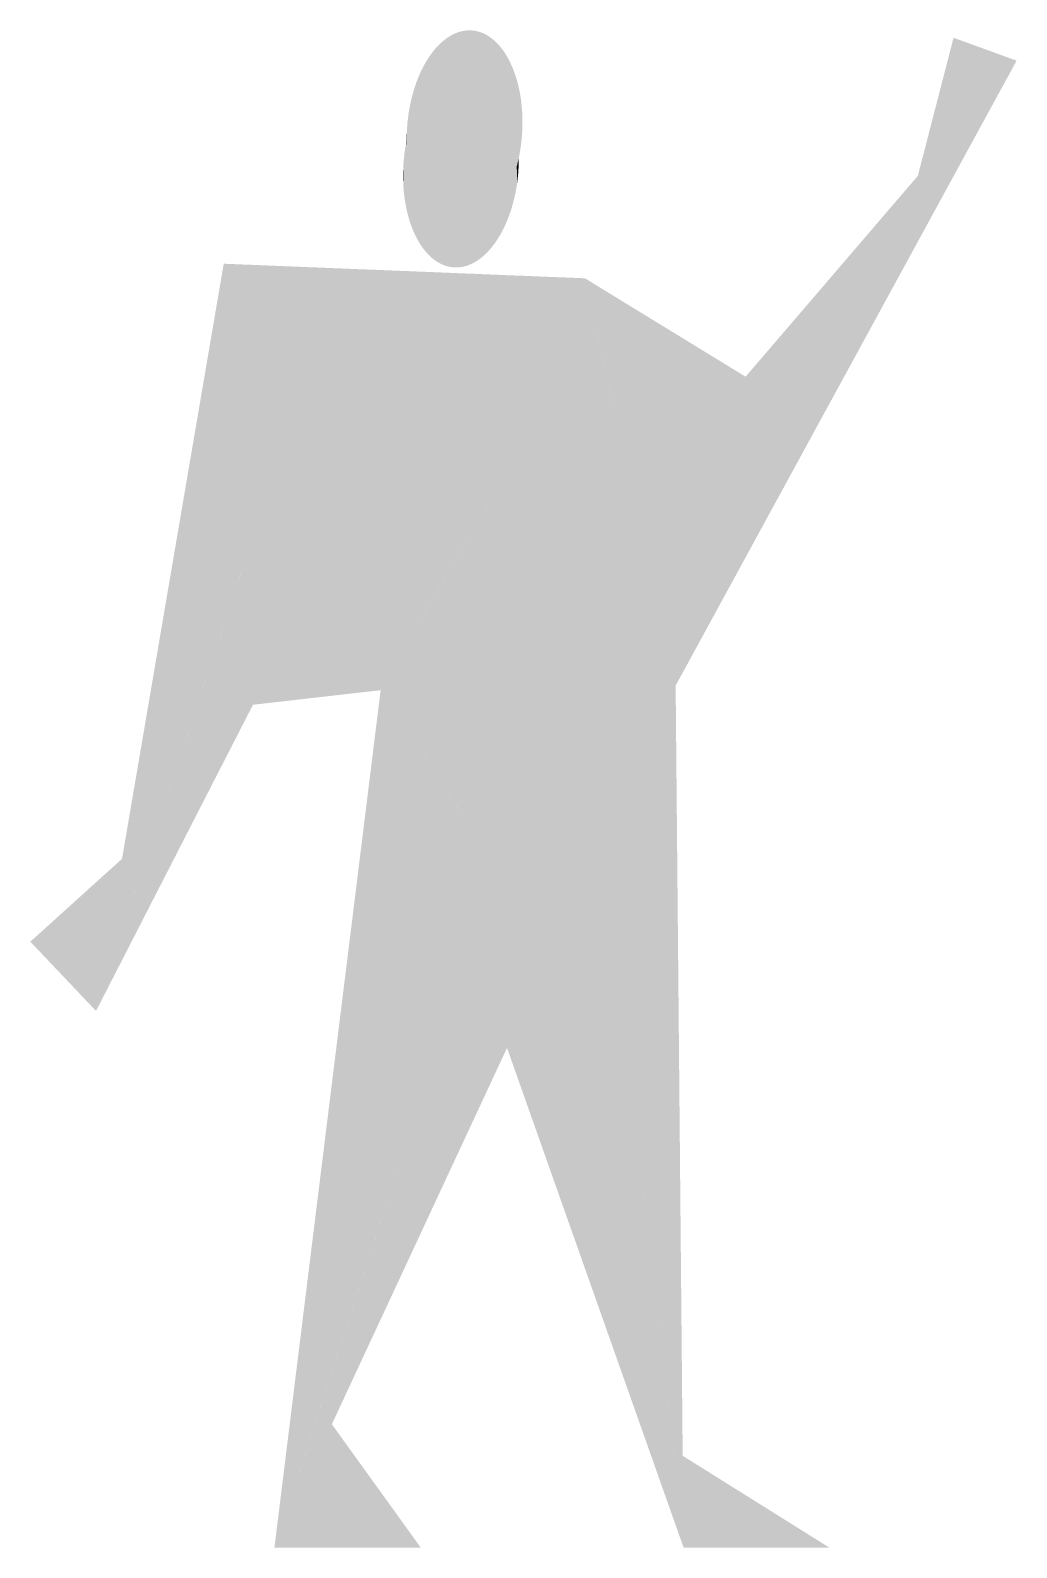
# Model space of a CAD drawing. Extents: x -0.07 to 1.13, y 0 to 1.85.
import ezdxf

# ---------------------------------------------------------------- set-up
doc = ezdxf.new("R2010")
doc.units = 0
for name, color, linetype in [('ARQ-HUM-251', 251, 'CONTINUOUS'), ('ARQ-HUM-252', 252, 'CONTINUOUS'), ('ARQ-HUM-254', 254, 'CONTINUOUS'), ('ARQ-HUM-255', 255, 'CONTINUOUS')]:
    doc.layers.add(name, color=color, linetype=linetype)

# ---------------------------------------------------------------- blocks, each defined once
blk = doc.blocks.new('*U0')
at = {"layer": 'ARQ-HUM-251'}
for points in [[(0.3856, 1.6461), (0.3853, 1.704), (0.3856, 1.7061)], [(0.3858, 1.6452), (0.3856, 1.7061), (0.3858, 1.7071)], [(0.3856, 1.6461), (0.3856, 1.7061), (0.3858, 1.6452)], [(0.3861, 1.6432), (0.3858, 1.7071), (0.3861, 1.7092)], [(0.3858, 1.6452), (0.3858, 1.7071), (0.3861, 1.6432)], [(0.3863, 1.6423), (0.3861, 1.7092), (0.3863, 1.7101)], [(0.3861, 1.6432), (0.3861, 1.7092), (0.3863, 1.6423)], [(0.3866, 1.6403), (0.3863, 1.7101), (0.3866, 1.7122)], [(0.3863, 1.6423), (0.3863, 1.7101), (0.3866, 1.6403)], [(0.3868, 1.6394), (0.3866, 1.7122), (0.3868, 1.7131)], [(0.3866, 1.6403), (0.3866, 1.7122), (0.3868, 1.6394)], [(0.3872, 1.6374), (0.3868, 1.7131), (0.3872, 1.7152)], [(0.3868, 1.6394), (0.3868, 1.7131), (0.3872, 1.6374)], [(0.3873, 1.6366), (0.3872, 1.7152), (0.3873, 1.7161)], [(0.3872, 1.6374), (0.3872, 1.7152), (0.3873, 1.6366)], [(0.3877, 1.6346), (0.3873, 1.7161), (0.3877, 1.7182)], [(0.3873, 1.6366), (0.3873, 1.7161), (0.3877, 1.6346)], [(0.3879, 1.6338), (0.3877, 1.7182), (0.3879, 1.7191)], [(0.3877, 1.6346), (0.3877, 1.7182), (0.3879, 1.6338)], [(0.3879, 1.6338), (0.3879, 1.7191), (0.388, 1.6336)], [(0.388, 1.6336), (0.3879, 1.7191), (0.388, 1.7161)], [(0.388, 1.6336), (0.388, 1.7161), (0.3881, 1.6332)], [(0.3881, 1.6332), (0.388, 1.7161), (0.3881, 1.713)], [(0.3881, 1.6332), (0.3881, 1.713), (0.3882, 1.6327)], [(0.3882, 1.6327), (0.3881, 1.713), (0.3882, 1.7099)], [(0.3882, 1.6327), (0.3882, 1.7099), (0.3884, 1.6319)], [(0.3884, 1.6319), (0.3882, 1.7099), (0.3884, 1.7069)], [(0.3884, 1.6319), (0.3884, 1.7069), (0.3884, 1.6318)], [(0.3884, 1.6318), (0.3884, 1.7069), (0.3884, 1.7066)], [(0.3884, 1.6318), (0.3884, 1.7066), (0.3886, 1.631)], [(0.3886, 1.631), (0.3884, 1.7066), (0.3886, 1.7039)], [(0.3838, 1.664), (0.3837, 1.6855), (0.3838, 1.6876)], [(0.3839, 1.6632), (0.3838, 1.6876), (0.3839, 1.6886)], [(0.3838, 1.664), (0.3838, 1.6876), (0.3839, 1.6632)], [(0.384, 1.661), (0.3839, 1.6886), (0.384, 1.6907)], [(0.3839, 1.6632), (0.3839, 1.6886), (0.384, 1.661)], [(0.3841, 1.6601), (0.384, 1.6907), (0.3841, 1.6917)], [(0.384, 1.661), (0.384, 1.6907), (0.3841, 1.6601)], [(0.3842, 1.6579), (0.3841, 1.6917), (0.3842, 1.6938)], [(0.3841, 1.6601), (0.3841, 1.6917), (0.3842, 1.6579)], [(0.3843, 1.6571), (0.3842, 1.6938), (0.3843, 1.6948)], [(0.3842, 1.6579), (0.3842, 1.6938), (0.3843, 1.6571)], [(0.3845, 1.6549), (0.3843, 1.6948), (0.3845, 1.6969)], [(0.3843, 1.6571), (0.3843, 1.6948), (0.3845, 1.6549)], [(0.3846, 1.6541), (0.3845, 1.6969), (0.3846, 1.6979)], [(0.3845, 1.6549), (0.3845, 1.6969), (0.3846, 1.6541)], [(0.3849, 1.652), (0.3846, 1.6979), (0.3849, 1.7)], [(0.3846, 1.6541), (0.3846, 1.6979), (0.3849, 1.652)], [(0.385, 1.6511), (0.3849, 1.7), (0.385, 1.7009)], [(0.3849, 1.652), (0.3849, 1.7), (0.385, 1.6511)], [(0.3852, 1.649), (0.385, 1.7009), (0.3852, 1.7031)], [(0.385, 1.6511), (0.385, 1.7009), (0.3852, 1.649)], [(0.3853, 1.6482), (0.3852, 1.7031), (0.3853, 1.704)], [(0.3852, 1.649), (0.3852, 1.7031), (0.3853, 1.6482)], [(0.3853, 1.6482), (0.3853, 1.704), (0.3856, 1.6461)], [(0.3886, 1.631), (0.3886, 1.7039), (0.3888, 1.6299)], [(0.3888, 1.6299), (0.3886, 1.7039), (0.3888, 1.7009)], [(0.3888, 1.6299), (0.3888, 1.7009), (0.3891, 1.6291)], [(0.3891, 1.6291), (0.3888, 1.7009), (0.3891, 1.6988)], [(0.3891, 1.6291), (0.3891, 1.6988), (0.3891, 1.6287)], [(0.3891, 1.6287), (0.3891, 1.6988), (0.3891, 1.6979)], [(0.3891, 1.6287), (0.3891, 1.6979), (0.3895, 1.6273)], [(0.3895, 1.6273), (0.3891, 1.6979), (0.3895, 1.6949)], [(0.3895, 1.6273), (0.3895, 1.6949), (0.3898, 1.6263)], [(0.3898, 1.6263), (0.3895, 1.6949), (0.3898, 1.6929)], [(0.3898, 1.6263), (0.3898, 1.6929), (0.3899, 1.6259)], [(0.3899, 1.6259), (0.3898, 1.6929), (0.3899, 1.692)], [(0.3899, 1.6259), (0.3899, 1.692), (0.3903, 1.6243)], [(0.3903, 1.6243), (0.3899, 1.692), (0.3903, 1.689)], [(0.3903, 1.6243), (0.3903, 1.689), (0.3905, 1.6237)], [(0.3905, 1.6237), (0.3903, 1.689), (0.3905, 1.6879)], [(0.3905, 1.6237), (0.3905, 1.6879), (0.3908, 1.6227)], [(0.3908, 1.6227), (0.3905, 1.6879), (0.3908, 1.6862)], [(0.5223, 1.6638), (0.522, 1.686), (0.5223, 1.6872)], [(0.5227, 1.6669), (0.5223, 1.6872), (0.5227, 1.6889)], [(0.5223, 1.6638), (0.5223, 1.6872), (0.5227, 1.6669)], [(0.5227, 1.6669), (0.5227, 1.6889), (0.5228, 1.667)], [(0.5228, 1.667), (0.5227, 1.6889), (0.5228, 1.6889)], [(0.5231, 1.67), (0.5228, 1.6889), (0.5231, 1.6905)], [(0.5228, 1.667), (0.5228, 1.6889), (0.5231, 1.67)], [(0.5235, 1.6728), (0.5231, 1.6905), (0.5235, 1.6918)], [(0.5231, 1.67), (0.5231, 1.6905), (0.5235, 1.6728)], [(0.5238, 1.6761), (0.5235, 1.692), (0.5238, 1.6933)], [(0.5235, 1.673), (0.5235, 1.6918), (0.5235, 1.692)], [(0.5235, 1.673), (0.5235, 1.692), (0.5238, 1.6761)], [(0.5235, 1.6728), (0.5235, 1.6918), (0.5235, 1.673)], [(0.5241, 1.6792), (0.5238, 1.6933), (0.5241, 1.6945)], [(0.5238, 1.6761), (0.5238, 1.6933), (0.5241, 1.6792)], [(0.5242, 1.68), (0.5241, 1.6945), (0.5242, 1.6948)], [(0.5241, 1.6792), (0.5241, 1.6945), (0.5242, 1.68)], [(0.5243, 1.6823), (0.5242, 1.6948), (0.5243, 1.6955)], [(0.5242, 1.68), (0.5242, 1.6948), (0.5243, 1.6823)], [(0.5245, 1.6854), (0.5243, 1.6955), (0.5245, 1.6964)], [(0.5243, 1.6823), (0.5243, 1.6955), (0.5245, 1.6854)], [(0.5247, 1.6885), (0.5245, 1.6964), (0.5247, 1.697)], [(0.5245, 1.6854), (0.5245, 1.6964), (0.5247, 1.6885)], [(0.5248, 1.6916), (0.5247, 1.697), (0.5248, 1.6975)], [(0.5247, 1.6885), (0.5247, 1.697), (0.5248, 1.6916)], [(0.5248, 1.6946), (0.5248, 1.6975), (0.5248, 1.6977)], [(0.5248, 1.6946), (0.5248, 1.6977), (0.5248, 1.6977)], [(0.5248, 1.6916), (0.5248, 1.6975), (0.5248, 1.6946)], [(0.3836, 1.6693), (0.3835, 1.6813), (0.3836, 1.6824)], [(0.3835, 1.6701), (0.3835, 1.6793), (0.3835, 1.6813)], [(0.3835, 1.6701), (0.3835, 1.6813), (0.3836, 1.6693)], [(0.3835, 1.6725), (0.3835, 1.6779), (0.3835, 1.6793)], [(0.3835, 1.6725), (0.3835, 1.6793), (0.3835, 1.6701)], [(0.3835, 1.6732), (0.3835, 1.6763), (0.3835, 1.6779)], [(0.3835, 1.6732), (0.3835, 1.6779), (0.3835, 1.6725)], [(0.3837, 1.667), (0.3836, 1.6824), (0.3837, 1.6845)], [(0.3836, 1.6693), (0.3836, 1.6824), (0.3837, 1.667)], [(0.3837, 1.6662), (0.3837, 1.6845), (0.3837, 1.6855)], [(0.3837, 1.6662), (0.3837, 1.6855), (0.3838, 1.664)], [(0.3837, 1.667), (0.3837, 1.6845), (0.3837, 1.6662)], [(0.3908, 1.6227), (0.3908, 1.6862), (0.3913, 1.621)], [(0.3913, 1.621), (0.3908, 1.6862), (0.3913, 1.6834)], [(0.3913, 1.621), (0.3913, 1.6834), (0.3913, 1.6209)], [(0.3913, 1.6209), (0.3913, 1.6834), (0.3913, 1.6833)], [(0.3913, 1.6209), (0.3913, 1.6833), (0.3919, 1.6192)], [(0.3919, 1.6192), (0.3913, 1.6833), (0.3919, 1.6805)], [(0.3919, 1.6192), (0.3919, 1.6805), (0.3922, 1.6184)], [(0.3922, 1.6184), (0.3919, 1.6805), (0.3922, 1.6793)], [(0.3922, 1.6184), (0.3922, 1.6793), (0.3925, 1.6173)], [(0.3925, 1.6173), (0.3922, 1.6793), (0.3925, 1.6777)], [(0.3925, 1.6173), (0.3925, 1.6777), (0.393, 1.6159)], [(0.393, 1.6159), (0.3925, 1.6777), (0.393, 1.6755)], [(0.393, 1.6159), (0.393, 1.6755), (0.3932, 1.6155)], [(0.3932, 1.6155), (0.393, 1.6755), (0.3932, 1.6749)], [(0.3932, 1.6155), (0.3932, 1.6749), (0.3939, 1.6136)], [(0.3939, 1.6136), (0.3932, 1.6749), (0.3939, 1.6721)], [(0.3939, 1.6136), (0.3939, 1.6721), (0.394, 1.6134)], [(0.394, 1.6134), (0.3939, 1.6721), (0.394, 1.6719)], [(0.394, 1.6134), (0.394, 1.6719), (0.3946, 1.6116)], [(0.3946, 1.6116), (0.394, 1.6719), (0.3946, 1.6695)], [(0.3946, 1.6116), (0.3946, 1.6695), (0.3949, 1.6109)], [(0.3949, 1.6109), (0.3946, 1.6695), (0.3949, 1.6685)], [(0.3949, 1.6109), (0.3949, 1.6685), (0.3954, 1.6097)], [(0.3954, 1.6097), (0.3949, 1.6685), (0.3954, 1.6668)], [(0.5163, 1.6373), (0.5155, 1.6667), (0.5163, 1.6687)], [(0.5165, 1.6381), (0.5163, 1.6687), (0.5165, 1.6693)], [(0.5163, 1.6373), (0.5163, 1.6687), (0.5165, 1.6381)], [(0.5172, 1.6401), (0.5165, 1.6693), (0.5172, 1.6709)], [(0.5165, 1.6381), (0.5165, 1.6693), (0.5172, 1.6401)], [(0.5175, 1.6416), (0.5172, 1.6709), (0.5175, 1.672)], [(0.5172, 1.6401), (0.5172, 1.6709), (0.5175, 1.6416)], [(0.5179, 1.643), (0.5175, 1.672), (0.5179, 1.6731)], [(0.5175, 1.6416), (0.5175, 1.672), (0.5179, 1.643)], [(0.5185, 1.6452), (0.5179, 1.6731), (0.5185, 1.6747)], [(0.5179, 1.643), (0.5179, 1.6731), (0.5185, 1.6452)], [(0.5187, 1.6459), (0.5185, 1.6747), (0.5187, 1.6753)], [(0.5185, 1.6452), (0.5185, 1.6747), (0.5187, 1.6459)], [(0.5194, 1.6489), (0.5187, 1.6753), (0.5194, 1.6774)], [(0.5187, 1.6459), (0.5187, 1.6753), (0.5194, 1.6489)], [(0.5201, 1.6518), (0.5194, 1.6775), (0.5201, 1.6795)], [(0.5194, 1.6491), (0.5194, 1.6774), (0.5194, 1.6775)], [(0.5194, 1.6491), (0.5194, 1.6775), (0.5201, 1.6518)], [(0.5194, 1.6489), (0.5194, 1.6774), (0.5194, 1.6491)], [(0.5203, 1.6531), (0.5201, 1.6795), (0.5203, 1.6803)], [(0.5201, 1.6518), (0.5201, 1.6795), (0.5203, 1.6531)], [(0.5207, 1.6548), (0.5203, 1.6803), (0.5207, 1.6815)], [(0.5203, 1.6531), (0.5203, 1.6803), (0.5207, 1.6548)], [(0.5212, 1.6574), (0.5207, 1.6815), (0.5212, 1.6831)], [(0.5207, 1.6548), (0.5207, 1.6815), (0.5212, 1.6574)], [(0.5213, 1.6578), (0.5212, 1.6831), (0.5213, 1.6834)], [(0.5212, 1.6574), (0.5212, 1.6831), (0.5213, 1.6578)], [(0.5218, 1.6608), (0.5213, 1.6834), (0.5218, 1.6853)], [(0.5213, 1.6578), (0.5213, 1.6834), (0.5218, 1.6608)], [(0.522, 1.662), (0.5218, 1.6853), (0.522, 1.686)], [(0.5218, 1.6608), (0.5218, 1.6853), (0.522, 1.662)], [(0.522, 1.662), (0.522, 1.686), (0.5223, 1.6638)], [(0.3954, 1.6097), (0.3954, 1.6668), (0.3959, 1.6085)], [(0.3959, 1.6085), (0.3954, 1.6668), (0.3959, 1.6652)], [(0.3959, 1.6085), (0.3959, 1.6652), (0.3962, 1.6078)], [(0.3962, 1.6078), (0.3959, 1.6652), (0.3962, 1.6642)], [(0.3962, 1.6078), (0.3962, 1.6642), (0.3969, 1.6061)], [(0.3969, 1.6061), (0.3962, 1.6642), (0.3969, 1.662)], [(0.3969, 1.6061), (0.3969, 1.662), (0.3971, 1.6058)], [(0.3971, 1.6058), (0.3969, 1.662), (0.3971, 1.6616)], [(0.3971, 1.6058), (0.3971, 1.6616), (0.398, 1.6038)], [(0.398, 1.6038), (0.3971, 1.6616), (0.398, 1.6591)], [(0.398, 1.6038), (0.398, 1.6591), (0.398, 1.6038)], [(0.398, 1.6038), (0.398, 1.6591), (0.398, 1.659)], [(0.398, 1.6038), (0.398, 1.659), (0.3989, 1.6019)], [(0.3989, 1.6019), (0.398, 1.659), (0.3989, 1.6566)], [(0.3989, 1.6019), (0.3989, 1.6566), (0.3991, 1.6015)], [(0.3991, 1.6015), (0.3989, 1.6566), (0.3991, 1.6561)], [(0.3991, 1.6015), (0.3991, 1.6561), (0.3999, 1.6)], [(0.3999, 1.6), (0.3991, 1.6561), (0.3999, 1.6541)], [(0.3999, 1.6), (0.3999, 1.6541), (0.4002, 1.5993)], [(0.4002, 1.5993), (0.3999, 1.6541), (0.4002, 1.6533)], [(0.4002, 1.5993), (0.4002, 1.6533), (0.4009, 1.5981)], [(0.4009, 1.5981), (0.4002, 1.6533), (0.4009, 1.6518)], [(0.4009, 1.5981), (0.4009, 1.6518), (0.4014, 1.5972)], [(0.4014, 1.5972), (0.4009, 1.6518), (0.4014, 1.6506)], [(0.4014, 1.5972), (0.4014, 1.6506), (0.4019, 1.5962)], [(0.4019, 1.5962), (0.4014, 1.6506), (0.4019, 1.6494)], [(0.4019, 1.5962), (0.4019, 1.6494), (0.4026, 1.5951)], [(0.4026, 1.5951), (0.4019, 1.6494), (0.4026, 1.648)], [(0.5083, 1.6157), (0.5073, 1.6493), (0.5083, 1.6512)], [(0.5085, 1.6162), (0.5083, 1.6512), (0.5085, 1.6516)], [(0.5083, 1.6157), (0.5083, 1.6512), (0.5085, 1.6162)], [(0.5095, 1.6183), (0.5085, 1.6516), (0.5095, 1.6534)], [(0.5085, 1.6162), (0.5085, 1.6516), (0.5095, 1.6183)], [(0.5098, 1.6191), (0.5095, 1.6534), (0.5098, 1.654)], [(0.5095, 1.6183), (0.5095, 1.6534), (0.5098, 1.6191)], [(0.5105, 1.6209), (0.5098, 1.654), (0.5105, 1.6556)], [(0.5098, 1.6191), (0.5098, 1.654), (0.5105, 1.6209)], [(0.511, 1.622), (0.5105, 1.6556), (0.511, 1.6565)], [(0.5105, 1.6209), (0.5105, 1.6556), (0.511, 1.622)], [(0.5116, 1.6235), (0.511, 1.6565), (0.5116, 1.6577)], [(0.511, 1.622), (0.511, 1.6565), (0.5116, 1.6235)], [(0.5122, 1.625), (0.5116, 1.6577), (0.5122, 1.6589)], [(0.5116, 1.6235), (0.5116, 1.6577), (0.5122, 1.625)], [(0.5126, 1.6262), (0.5122, 1.6589), (0.5126, 1.6599)], [(0.5122, 1.625), (0.5122, 1.6589), (0.5126, 1.6262)], [(0.5133, 1.6281), (0.5126, 1.6599), (0.5133, 1.6615)], [(0.5126, 1.6262), (0.5126, 1.6599), (0.5133, 1.6281)], [(0.5136, 1.6289), (0.5133, 1.6615), (0.5136, 1.6621)], [(0.5133, 1.6281), (0.5133, 1.6615), (0.5136, 1.6289)], [(0.5144, 1.6313), (0.5136, 1.6621), (0.5144, 1.664)], [(0.5136, 1.6289), (0.5136, 1.6621), (0.5144, 1.6313)], [(0.5146, 1.6317), (0.5144, 1.664), (0.5146, 1.6643)], [(0.5144, 1.6313), (0.5144, 1.664), (0.5146, 1.6317)], [(0.5155, 1.6345), (0.5146, 1.6643), (0.5155, 1.6665)], [(0.5146, 1.6317), (0.5146, 1.6643), (0.5155, 1.6345)], [(0.5155, 1.6346), (0.5155, 1.6665), (0.5155, 1.6667)], [(0.5155, 1.6346), (0.5155, 1.6667), (0.5163, 1.6373)], [(0.5155, 1.6345), (0.5155, 1.6665), (0.5155, 1.6346)], [(0.4026, 1.5951), (0.4026, 1.648), (0.403, 1.5944)], [(0.403, 1.5944), (0.4026, 1.648), (0.403, 1.6471)], [(0.403, 1.5944), (0.403, 1.6471), (0.4038, 1.593)], [(0.4038, 1.593), (0.403, 1.6471), (0.4038, 1.6455)], [(0.4038, 1.593), (0.4038, 1.6455), (0.4041, 1.5926)], [(0.4041, 1.5926), (0.4038, 1.6455), (0.4041, 1.6449)], [(0.4041, 1.5926), (0.4041, 1.6449), (0.4051, 1.591)], [(0.4051, 1.591), (0.4041, 1.6449), (0.4051, 1.6431)], [(0.4051, 1.591), (0.4051, 1.6431), (0.4053, 1.5908)], [(0.4053, 1.5908), (0.4051, 1.6431), (0.4053, 1.6427)], [(0.4053, 1.5908), (0.4053, 1.6427), (0.4064, 1.5891)], [(0.4064, 1.5891), (0.4053, 1.6427), (0.4064, 1.6407)], [(0.4064, 1.5891), (0.4064, 1.6407), (0.4065, 1.589)], [(0.4065, 1.589), (0.4064, 1.6407), (0.4065, 1.6406)], [(0.4065, 1.589), (0.4065, 1.6406), (0.4077, 1.5873)], [(0.4077, 1.5873), (0.4065, 1.6406), (0.4077, 1.6385)], [(0.4077, 1.5873), (0.4077, 1.6385), (0.4077, 1.5873)], [(0.4077, 1.5873), (0.4077, 1.6385), (0.4077, 1.6385)], [(0.4077, 1.5873), (0.4077, 1.6385), (0.4089, 1.5857)], [(0.4089, 1.5857), (0.4077, 1.6385), (0.4089, 1.6365)], [(0.4089, 1.5857), (0.4089, 1.6365), (0.4091, 1.5855)], [(0.4091, 1.5855), (0.4089, 1.6365), (0.4091, 1.6363)], [(0.4091, 1.5855), (0.4091, 1.6363), (0.4102, 1.5841)], [(0.4102, 1.5841), (0.4091, 1.6363), (0.4102, 1.6346)], [(0.4102, 1.5841), (0.4102, 1.6346), (0.4105, 1.5837)], [(0.4105, 1.5837), (0.4102, 1.6346), (0.4105, 1.6342)], [(0.4105, 1.5837), (0.4105, 1.6342), (0.4115, 1.5825)], [(0.4115, 1.5825), (0.4105, 1.6342), (0.4115, 1.6327)], [(0.4115, 1.5825), (0.4115, 1.6327), (0.4119, 1.5821)], [(0.4119, 1.5821), (0.4115, 1.6327), (0.4119, 1.6322)], [(0.4119, 1.5821), (0.4119, 1.6322), (0.4129, 1.581)], [(0.4129, 1.581), (0.4119, 1.6322), (0.4129, 1.6309)], [(0.4129, 1.581), (0.4129, 1.6309), (0.4133, 1.5805)], [(0.4133, 1.5805), (0.4129, 1.6309), (0.4133, 1.6303)], [(0.4953, 1.5929), (0.4945, 1.6308), (0.4953, 1.6317)], [(0.496, 1.594), (0.4953, 1.6317), (0.496, 1.6326)], [(0.4953, 1.5929), (0.4953, 1.6317), (0.496, 1.594)], [(0.4967, 1.595), (0.496, 1.6326), (0.4967, 1.6335)], [(0.496, 1.594), (0.496, 1.6326), (0.4967, 1.595)], [(0.4975, 1.5961), (0.4967, 1.6335), (0.4975, 1.6345)], [(0.4967, 1.595), (0.4967, 1.6335), (0.4975, 1.5961)], [(0.4981, 1.5971), (0.4975, 1.6345), (0.4981, 1.6353)], [(0.4975, 1.5961), (0.4975, 1.6345), (0.4981, 1.5971)], [(0.499, 1.5984), (0.4981, 1.6353), (0.499, 1.6364)], [(0.4981, 1.5971), (0.4981, 1.6353), (0.499, 1.5984)], [(0.4995, 1.5992), (0.499, 1.6364), (0.4995, 1.6372)], [(0.499, 1.5984), (0.499, 1.6364), (0.4995, 1.5992)], [(0.5004, 1.6007), (0.4995, 1.6372), (0.5004, 1.6384)], [(0.4995, 1.5992), (0.4995, 1.6372), (0.5004, 1.6007)], [(0.5009, 1.6014), (0.5004, 1.6384), (0.5009, 1.6391)], [(0.5004, 1.6007), (0.5004, 1.6384), (0.5009, 1.6014)], [(0.5019, 1.6031), (0.5009, 1.6391), (0.5019, 1.6405)], [(0.5009, 1.6014), (0.5009, 1.6391), (0.5019, 1.6031)], [(0.5022, 1.6037), (0.5019, 1.6405), (0.5022, 1.641)], [(0.5019, 1.6031), (0.5019, 1.6405), (0.5022, 1.6037)], [(0.5032, 1.6056), (0.5022, 1.641), (0.5032, 1.6426)], [(0.5022, 1.6037), (0.5022, 1.641), (0.5032, 1.6056)], [(0.5035, 1.606), (0.5032, 1.6426), (0.5035, 1.643)], [(0.5032, 1.6056), (0.5032, 1.6426), (0.5035, 1.606)], [(0.5046, 1.6081), (0.5035, 1.643), (0.5046, 1.6448)], [(0.5035, 1.606), (0.5035, 1.643), (0.5046, 1.6081)], [(0.5047, 1.6084), (0.5046, 1.6448), (0.5047, 1.645)], [(0.5046, 1.6081), (0.5046, 1.6448), (0.5047, 1.6084)], [(0.506, 1.6107), (0.5047, 1.645), (0.506, 1.647)], [(0.5047, 1.6084), (0.5047, 1.645), (0.506, 1.6107)], [(0.5072, 1.6132), (0.506, 1.647), (0.5072, 1.6491)], [(0.506, 1.6107), (0.506, 1.647), (0.506, 1.6108)], [(0.506, 1.6108), (0.506, 1.647), (0.506, 1.647)], [(0.506, 1.6108), (0.506, 1.647), (0.5072, 1.6132)], [(0.5073, 1.6134), (0.5072, 1.6491), (0.5073, 1.6493)], [(0.5072, 1.6132), (0.5072, 1.6491), (0.5073, 1.6134)], [(0.5073, 1.6134), (0.5073, 1.6493), (0.5083, 1.6157)], [(0.4133, 1.5805), (0.4133, 1.6303), (0.4143, 1.5795)], [(0.4143, 1.5795), (0.4133, 1.6303), (0.4143, 1.6291)], [(0.4143, 1.5795), (0.4143, 1.6291), (0.4148, 1.5789)], [(0.4148, 1.5789), (0.4143, 1.6291), (0.4148, 1.6284)], [(0.4148, 1.5789), (0.4148, 1.6284), (0.4157, 1.5781)], [(0.4157, 1.5781), (0.4148, 1.6284), (0.4157, 1.6274)], [(0.4157, 1.5781), (0.4157, 1.6274), (0.4163, 1.5775)], [(0.4163, 1.5775), (0.4157, 1.6274), (0.4163, 1.6267)], [(0.4163, 1.5775), (0.4163, 1.6267), (0.4171, 1.5768)], [(0.4171, 1.5768), (0.4163, 1.6267), (0.4171, 1.6258)], [(0.4171, 1.5768), (0.4171, 1.6258), (0.4178, 1.5761)], [(0.4178, 1.5761), (0.4171, 1.6258), (0.4178, 1.625)], [(0.4178, 1.5761), (0.4178, 1.625), (0.4185, 1.5755)], [(0.4185, 1.5755), (0.4178, 1.625), (0.4185, 1.6242)], [(0.4185, 1.5755), (0.4185, 1.6242), (0.4194, 1.5748)], [(0.4194, 1.5748), (0.4185, 1.6242), (0.4194, 1.6234)], [(0.4194, 1.5748), (0.4194, 1.6234), (0.42, 1.5742)], [(0.42, 1.5742), (0.4194, 1.6234), (0.42, 1.6227)], [(0.42, 1.5742), (0.42, 1.6227), (0.4209, 1.5735)], [(0.4209, 1.5735), (0.42, 1.6227), (0.4209, 1.6219)], [(0.4209, 1.5735), (0.4209, 1.6219), (0.4215, 1.5731)], [(0.4215, 1.5731), (0.4209, 1.6219), (0.4215, 1.6213)], [(0.4215, 1.5731), (0.4215, 1.6213), (0.4225, 1.5723)], [(0.4225, 1.5723), (0.4215, 1.6213), (0.4225, 1.6204)], [(0.4225, 1.5723), (0.4225, 1.6204), (0.4231, 1.572)], [(0.4231, 1.572), (0.4225, 1.6204), (0.4231, 1.6199)], [(0.4231, 1.572), (0.4231, 1.6199), (0.4241, 1.5712)], [(0.4241, 1.5712), (0.4231, 1.6199), (0.4241, 1.6191)], [(0.4241, 1.5712), (0.4241, 1.6191), (0.4246, 1.5709)], [(0.4246, 1.5709), (0.4241, 1.6191), (0.4246, 1.6186)], [(0.4246, 1.5709), (0.4246, 1.6186), (0.4257, 1.5702)], [(0.4257, 1.5702), (0.4246, 1.6186), (0.4257, 1.6178)], [(0.4257, 1.5702), (0.4257, 1.6178), (0.4262, 1.5699)], [(0.4262, 1.5699), (0.4257, 1.6178), (0.4262, 1.6174)], [(0.4262, 1.5699), (0.4262, 1.6174), (0.4274, 1.5692)], [(0.4274, 1.5692), (0.4262, 1.6174), (0.4274, 1.6166)], [(0.4274, 1.5692), (0.4274, 1.6166), (0.4278, 1.569)], [(0.4278, 1.569), (0.4274, 1.6166), (0.4278, 1.6163)], [(0.4278, 1.569), (0.4278, 1.6163), (0.429, 1.5683)], [(0.429, 1.5683), (0.4278, 1.6163), (0.429, 1.6154)], [(0.429, 1.5683), (0.429, 1.6154), (0.4294, 1.5682)], [(0.4294, 1.5682), (0.429, 1.6154), (0.4294, 1.6152)], [(0.4294, 1.5682), (0.4294, 1.6152), (0.4307, 1.5675)], [(0.4307, 1.5675), (0.4294, 1.6152), (0.4307, 1.6144)], [(0.4307, 1.5675), (0.4307, 1.6144), (0.431, 1.5674)], [(0.431, 1.5674), (0.4307, 1.6144), (0.431, 1.6142)], [(0.431, 1.5674), (0.431, 1.6142), (0.4324, 1.5668)], [(0.4324, 1.5668), (0.431, 1.6142), (0.4324, 1.6134)], [(0.4324, 1.5668), (0.4324, 1.6134), (0.4327, 1.5667)], [(0.4327, 1.5667), (0.4324, 1.6134), (0.4327, 1.6133)], [(0.4327, 1.5667), (0.4327, 1.6133), (0.4341, 1.5661)], [(0.4341, 1.5661), (0.4327, 1.6133), (0.4341, 1.6126)], [(0.4341, 1.5661), (0.4341, 1.6126), (0.4343, 1.5661)], [(0.4343, 1.5661), (0.4341, 1.6126), (0.4343, 1.6124)], [(0.4343, 1.5661), (0.4343, 1.6124), (0.4358, 1.5655)], [(0.4358, 1.5655), (0.4343, 1.6124), (0.4358, 1.6118)], [(0.4711, 1.5701), (0.4695, 1.6116), (0.4711, 1.6124)], [(0.4711, 1.5701), (0.4711, 1.6124), (0.4712, 1.5702)], [(0.4712, 1.5702), (0.4711, 1.6124), (0.4712, 1.6124)], [(0.4729, 1.5712), (0.4712, 1.6124), (0.4729, 1.6132)], [(0.4712, 1.5702), (0.4712, 1.6124), (0.4729, 1.5712)], [(0.4729, 1.5712), (0.4729, 1.6132), (0.473, 1.5712)], [(0.473, 1.5712), (0.4729, 1.6132), (0.473, 1.6132)], [(0.4746, 1.5723), (0.473, 1.6132), (0.4746, 1.6141)], [(0.473, 1.5712), (0.473, 1.6132), (0.4746, 1.5723)], [(0.4747, 1.5724), (0.4746, 1.6141), (0.4747, 1.6142)], [(0.4746, 1.5723), (0.4746, 1.6141), (0.4747, 1.5724)], [(0.4763, 1.5735), (0.4747, 1.6142), (0.4763, 1.6151)], [(0.4747, 1.5724), (0.4747, 1.6142), (0.4763, 1.5735)], [(0.4764, 1.5736), (0.4763, 1.6151), (0.4764, 1.6152)], [(0.4763, 1.5735), (0.4763, 1.6151), (0.4764, 1.5736)], [(0.478, 1.5747), (0.4764, 1.6152), (0.478, 1.6161)], [(0.4764, 1.5736), (0.4764, 1.6152), (0.478, 1.5747)], [(0.4781, 1.5749), (0.478, 1.6161), (0.4781, 1.6162)], [(0.478, 1.5747), (0.478, 1.6161), (0.4781, 1.5749)], [(0.4796, 1.576), (0.4781, 1.6162), (0.4796, 1.6172)], [(0.4781, 1.5749), (0.4781, 1.6162), (0.4796, 1.576)], [(0.4799, 1.5762), (0.4796, 1.6172), (0.4799, 1.6174)], [(0.4796, 1.576), (0.4796, 1.6172), (0.4799, 1.5762)], [(0.4813, 1.5774), (0.4799, 1.6174), (0.4813, 1.6184)], [(0.4799, 1.5762), (0.4799, 1.6174), (0.4813, 1.5774)], [(0.4815, 1.5777), (0.4813, 1.6184), (0.4815, 1.6186)], [(0.4813, 1.5774), (0.4813, 1.6184), (0.4815, 1.5777)], [(0.4829, 1.5789), (0.4815, 1.6186), (0.4829, 1.6196)], [(0.4815, 1.5777), (0.4815, 1.6186), (0.4829, 1.5789)], [(0.4832, 1.5792), (0.4829, 1.6196), (0.4832, 1.6199)], [(0.4829, 1.5789), (0.4829, 1.6196), (0.4832, 1.5792)], [(0.4845, 1.5804), (0.4832, 1.6199), (0.4845, 1.6209)], [(0.4832, 1.5792), (0.4832, 1.6199), (0.4845, 1.5804)], [(0.4849, 1.5808), (0.4845, 1.6209), (0.4849, 1.6212)], [(0.4845, 1.5804), (0.4845, 1.6209), (0.4849, 1.5808)], [(0.4861, 1.582), (0.4849, 1.6212), (0.4861, 1.6223)], [(0.4849, 1.5808), (0.4849, 1.6212), (0.4861, 1.582)], [(0.4865, 1.5824), (0.4861, 1.6223), (0.4865, 1.6226)], [(0.4861, 1.582), (0.4861, 1.6223), (0.4865, 1.5824)], [(0.4877, 1.5837), (0.4865, 1.6226), (0.4877, 1.6237)], [(0.4865, 1.5824), (0.4865, 1.6226), (0.4877, 1.5837)], [(0.4882, 1.5842), (0.4877, 1.6237), (0.4882, 1.6241)], [(0.4877, 1.5837), (0.4877, 1.6237), (0.4882, 1.5842)], [(0.4893, 1.5854), (0.4882, 1.6241), (0.4893, 1.6252)], [(0.4882, 1.5842), (0.4882, 1.6241), (0.4893, 1.5854)], [(0.4898, 1.586), (0.4893, 1.6252), (0.4898, 1.6257)], [(0.4893, 1.5854), (0.4893, 1.6252), (0.4898, 1.586)], [(0.4908, 1.5872), (0.4898, 1.6257), (0.4908, 1.6268)], [(0.4898, 1.586), (0.4898, 1.6257), (0.4908, 1.5872)], [(0.4914, 1.5879), (0.4908, 1.6268), (0.4914, 1.6273)], [(0.4908, 1.5872), (0.4908, 1.6268), (0.4914, 1.5879)], [(0.4923, 1.589), (0.4914, 1.6273), (0.4923, 1.6284)], [(0.4914, 1.5879), (0.4914, 1.6273), (0.4923, 1.589)], [(0.4929, 1.5898), (0.4923, 1.6284), (0.4929, 1.629)], [(0.4923, 1.589), (0.4923, 1.6284), (0.4929, 1.5898)], [(0.4938, 1.591), (0.4929, 1.629), (0.4938, 1.63)], [(0.4929, 1.5898), (0.4929, 1.629), (0.4938, 1.591)], [(0.4945, 1.5919), (0.4938, 1.63), (0.4945, 1.6308)], [(0.4938, 1.591), (0.4938, 1.63), (0.4945, 1.5919)], [(0.4945, 1.5919), (0.4945, 1.6308), (0.4953, 1.5929)], [(0.4358, 1.5655), (0.4358, 1.6118), (0.436, 1.5655)], [(0.436, 1.5655), (0.4358, 1.6118), (0.436, 1.6117)], [(0.436, 1.5655), (0.436, 1.6117), (0.4376, 1.565)], [(0.4376, 1.565), (0.436, 1.6117), (0.4376, 1.611)], [(0.4376, 1.565), (0.4376, 1.611), (0.4377, 1.565)], [(0.4377, 1.565), (0.4376, 1.611), (0.4377, 1.611)], [(0.4377, 1.565), (0.4377, 1.611), (0.4393, 1.5646)], [(0.4393, 1.5646), (0.4377, 1.611), (0.4393, 1.6104)], [(0.4393, 1.5646), (0.4393, 1.6104), (0.4394, 1.5646)], [(0.4394, 1.5646), (0.4393, 1.6104), (0.4394, 1.6104)], [(0.4394, 1.5646), (0.4394, 1.6104), (0.441, 1.5643)], [(0.441, 1.5643), (0.4394, 1.6104), (0.441, 1.6098)], [(0.441, 1.5643), (0.441, 1.6098), (0.4412, 1.5642)], [(0.4412, 1.5642), (0.441, 1.6098), (0.4412, 1.6098)], [(0.4412, 1.5642), (0.4412, 1.6098), (0.4428, 1.564)], [(0.4428, 1.564), (0.4412, 1.6098), (0.4428, 1.6094)], [(0.4428, 1.564), (0.4428, 1.6094), (0.4429, 1.564)], [(0.4429, 1.564), (0.4428, 1.6094), (0.4429, 1.6093)], [(0.4429, 1.564), (0.4429, 1.6093), (0.4446, 1.5638)], [(0.4446, 1.5638), (0.4429, 1.6093), (0.4446, 1.609)], [(0.4446, 1.5638), (0.4446, 1.609), (0.4446, 1.5638)], [(0.4446, 1.5638), (0.4446, 1.609), (0.4446, 1.6089)], [(0.4446, 1.5638), (0.4446, 1.6089), (0.4463, 1.5637)], [(0.4463, 1.5637), (0.4446, 1.6089), (0.4463, 1.6086)], [(0.4463, 1.5637), (0.4463, 1.6086), (0.4464, 1.5637)], [(0.4464, 1.5637), (0.4463, 1.6086), (0.4464, 1.6086)], [(0.4464, 1.5637), (0.4464, 1.6086), (0.4481, 1.5636)], [(0.4481, 1.5636), (0.4464, 1.6086), (0.4481, 1.6084)], [(0.4481, 1.5636), (0.4481, 1.6084), (0.4481, 1.5636)], [(0.4481, 1.5636), (0.4481, 1.6084), (0.4481, 1.6084)], [(0.4481, 1.5636), (0.4481, 1.6084), (0.4499, 1.5637)], [(0.4499, 1.5637), (0.4481, 1.6084), (0.4499, 1.6082)], [(0.4499, 1.5637), (0.4499, 1.6082), (0.4499, 1.5637)], [(0.4499, 1.5637), (0.4499, 1.6082), (0.4499, 1.6082)], [(0.4499, 1.5637), (0.4499, 1.6082), (0.4517, 1.5638)], [(0.4517, 1.5638), (0.4499, 1.6082), (0.4517, 1.6082)], [(0.4517, 1.5638), (0.4517, 1.6082), (0.4517, 1.5638)], [(0.4517, 1.5638), (0.4517, 1.6082), (0.4517, 1.6082)], [(0.4517, 1.5638), (0.4517, 1.6082), (0.4535, 1.564)], [(0.4535, 1.564), (0.4517, 1.6082), (0.4535, 1.6082)], [(0.4535, 1.564), (0.4535, 1.6082), (0.4535, 1.564)], [(0.4535, 1.564), (0.4535, 1.6082), (0.4535, 1.6082)], [(0.4535, 1.564), (0.4535, 1.6082), (0.4552, 1.5642)], [(0.4552, 1.5642), (0.4535, 1.6082), (0.4552, 1.6082)], [(0.457, 1.5646), (0.4552, 1.6082), (0.457, 1.6084)], [(0.4552, 1.5642), (0.4552, 1.6082), (0.4552, 1.5642)], [(0.4552, 1.5642), (0.4552, 1.6082), (0.4552, 1.6082)], [(0.4552, 1.5642), (0.4552, 1.6082), (0.457, 1.5646)], [(0.4588, 1.565), (0.457, 1.6084), (0.4588, 1.6086)], [(0.457, 1.5646), (0.457, 1.6084), (0.457, 1.5646)], [(0.457, 1.5646), (0.457, 1.6084), (0.457, 1.6084)], [(0.457, 1.5646), (0.457, 1.6084), (0.4588, 1.565)], [(0.4606, 1.5655), (0.4588, 1.6086), (0.4606, 1.6089)], [(0.4588, 1.565), (0.4588, 1.6086), (0.4588, 1.565)], [(0.4588, 1.565), (0.4588, 1.6086), (0.4588, 1.6086)], [(0.4588, 1.565), (0.4588, 1.6086), (0.4606, 1.5655)], [(0.4624, 1.5661), (0.4606, 1.6089), (0.4624, 1.6093)], [(0.4606, 1.5655), (0.4606, 1.6089), (0.4606, 1.5655)], [(0.4606, 1.5655), (0.4606, 1.6089), (0.4606, 1.6089)], [(0.4606, 1.5655), (0.4606, 1.6089), (0.4624, 1.5661)], [(0.4641, 1.5668), (0.4624, 1.6093), (0.4641, 1.6098)], [(0.4624, 1.5661), (0.4624, 1.6093), (0.4624, 1.5661)], [(0.4624, 1.5661), (0.4624, 1.6093), (0.4624, 1.6093)], [(0.4624, 1.5661), (0.4624, 1.6093), (0.4641, 1.5668)], [(0.4659, 1.5675), (0.4641, 1.6098), (0.4659, 1.6103)], [(0.4641, 1.5668), (0.4641, 1.6098), (0.4641, 1.5668)], [(0.4641, 1.5668), (0.4641, 1.6098), (0.4641, 1.6098)], [(0.4641, 1.5668), (0.4641, 1.6098), (0.4659, 1.5675)], [(0.4676, 1.5683), (0.4659, 1.6103), (0.4676, 1.6109)], [(0.4659, 1.5675), (0.4659, 1.6103), (0.4659, 1.5675)], [(0.4659, 1.5675), (0.4659, 1.6103), (0.4659, 1.6103)], [(0.4659, 1.5675), (0.4659, 1.6103), (0.4676, 1.5683)], [(0.4676, 1.5683), (0.4676, 1.6109), (0.4677, 1.5683)], [(0.4677, 1.5683), (0.4676, 1.6109), (0.4677, 1.6109)], [(0.4694, 1.5692), (0.4677, 1.6109), (0.4694, 1.6116)], [(0.4677, 1.5683), (0.4677, 1.6109), (0.4694, 1.5692)], [(0.4694, 1.5692), (0.4694, 1.6116), (0.4695, 1.5692)], [(0.4695, 1.5692), (0.4694, 1.6116), (0.4695, 1.6116)], [(0.4695, 1.5692), (0.4695, 1.6116), (0.4711, 1.5701)]]:
    blk.add_solid(points, dxfattribs=at)
blk = doc.blocks.new('*U1')
at = {"layer": 'ARQ-HUM-254'}
for points in [[(0.8017, 1.3114), (0.8017, 1.4302), (1.1326, 1.8162)], [(0.1645, 1.1264), (0.0086, 0.6555), (0.1645, 1.5682)], [(0.1645, 1.1264), (0.1645, 1.5682), (0.2135, 1.2743)], [(0.2135, 1.2743), (0.1645, 1.5682), (0.2135, 1.4349)], [(0.6584, 1.3133), (0.6056, 1.5504), (0.6584, 1.518)], [(0.6584, 1.3133), (0.6584, 1.518), (0.7482, 1.2298)], [(0.7482, 1.2298), (0.6584, 1.518), (0.7482, 1.463)], [(0.7482, 1.2298), (0.7482, 1.463), (0.8017, 1.3114)], [(0.8017, 1.3114), (0.7482, 1.463), (0.8017, 1.4302)], [(0.2135, 1.2743), (0.2135, 1.4349), (0.27, 1.2815)]]:
    blk.add_solid(points, dxfattribs=at)
blk = doc.blocks.new('*U2')
at = {"layer": 'ARQ-HUM-255'}
for points in [[(0.4646, 1.6099), (0.4641, 1.8532), (0.4646, 1.8532)], [(0.4646, 1.6099), (0.4646, 1.8532), (0.4659, 1.6103)], [(0.4659, 1.6103), (0.4646, 1.8532), (0.4659, 1.8532)], [(0.4266, 1.6171), (0.4262, 1.8344), (0.4266, 1.8349)], [(0.4278, 1.6163), (0.4266, 1.8349), (0.4278, 1.836)], [(0.4266, 1.6171), (0.4266, 1.8349), (0.4278, 1.6163)], [(0.4282, 1.616), (0.4278, 1.836), (0.4282, 1.8365)], [(0.4278, 1.6163), (0.4278, 1.836), (0.4282, 1.616)], [(0.4294, 1.6152), (0.4282, 1.8365), (0.4294, 1.8376)], [(0.4282, 1.616), (0.4282, 1.8365), (0.4294, 1.6152)], [(0.4298, 1.615), (0.4294, 1.8376), (0.4298, 1.838)], [(0.4294, 1.6152), (0.4294, 1.8376), (0.4298, 1.615)], [(0.431, 1.6142), (0.4298, 1.838), (0.431, 1.8391)], [(0.4298, 1.615), (0.4298, 1.838), (0.431, 1.6142)], [(0.4315, 1.614), (0.431, 1.8391), (0.4315, 1.8394)], [(0.431, 1.6142), (0.431, 1.8391), (0.4315, 1.614)], [(0.4327, 1.6133), (0.4315, 1.8394), (0.4327, 1.8405)], [(0.4315, 1.614), (0.4315, 1.8394), (0.4327, 1.6133)], [(0.4331, 1.6131), (0.4327, 1.8405), (0.4331, 1.8408)], [(0.4327, 1.6133), (0.4327, 1.8405), (0.4331, 1.6131)], [(0.4343, 1.6124), (0.4331, 1.8408), (0.4343, 1.8418)], [(0.4331, 1.6131), (0.4331, 1.8408), (0.4343, 1.6124)], [(0.4348, 1.6122), (0.4343, 1.8418), (0.4348, 1.8422)], [(0.4343, 1.6124), (0.4343, 1.8418), (0.4348, 1.6122)], [(0.436, 1.6117), (0.4348, 1.8422), (0.436, 1.8431)], [(0.4348, 1.6122), (0.4348, 1.8422), (0.436, 1.6117)], [(0.4365, 1.6115), (0.436, 1.8431), (0.4365, 1.8434)], [(0.436, 1.6117), (0.436, 1.8431), (0.4365, 1.6115)], [(0.4377, 1.611), (0.4365, 1.8434), (0.4377, 1.8443)], [(0.4365, 1.6115), (0.4365, 1.8434), (0.4377, 1.611)], [(0.4382, 1.6108), (0.4377, 1.8443), (0.4382, 1.8446)], [(0.4377, 1.611), (0.4377, 1.8443), (0.4382, 1.6108)], [(0.4394, 1.6104), (0.4382, 1.8446), (0.4394, 1.8454)], [(0.4382, 1.6108), (0.4382, 1.8446), (0.4394, 1.6104)], [(0.4399, 1.6102), (0.4394, 1.8454), (0.4399, 1.8457)], [(0.4394, 1.6104), (0.4394, 1.8454), (0.4399, 1.6102)], [(0.4412, 1.6098), (0.4399, 1.8457), (0.4412, 1.8464)], [(0.4399, 1.6102), (0.4399, 1.8457), (0.4412, 1.6098)], [(0.4416, 1.6097), (0.4412, 1.8464), (0.4416, 1.8467)], [(0.4412, 1.6098), (0.4412, 1.8464), (0.4416, 1.6097)], [(0.4429, 1.6093), (0.4416, 1.8467), (0.4429, 1.8474)], [(0.4416, 1.6097), (0.4416, 1.8467), (0.4429, 1.6093)], [(0.4433, 1.6092), (0.4429, 1.8474), (0.4433, 1.8477)], [(0.4429, 1.6093), (0.4429, 1.8474), (0.4433, 1.6092)], [(0.4446, 1.6089), (0.4433, 1.8477), (0.4446, 1.8483)], [(0.4433, 1.6092), (0.4433, 1.8477), (0.4446, 1.6089)], [(0.4451, 1.6089), (0.4446, 1.8483), (0.4451, 1.8486)], [(0.4446, 1.6089), (0.4446, 1.8483), (0.4451, 1.6089)], [(0.4464, 1.6086), (0.4451, 1.8486), (0.4464, 1.8492)], [(0.4451, 1.6089), (0.4451, 1.8486), (0.4464, 1.6086)], [(0.4468, 1.6086), (0.4464, 1.8492), (0.4468, 1.8494)], [(0.4464, 1.6086), (0.4464, 1.8492), (0.4468, 1.6086)], [(0.4481, 1.6084), (0.4468, 1.8494), (0.4481, 1.8499)], [(0.4468, 1.6086), (0.4468, 1.8494), (0.4481, 1.6084)], [(0.4486, 1.6084), (0.4481, 1.8499), (0.4486, 1.8501)], [(0.4481, 1.6084), (0.4481, 1.8499), (0.4486, 1.6084)], [(0.4499, 1.6082), (0.4486, 1.8501), (0.4499, 1.8506)], [(0.4486, 1.6084), (0.4486, 1.8501), (0.4499, 1.6082)], [(0.4504, 1.6082), (0.4499, 1.8506), (0.4504, 1.8508)], [(0.4499, 1.6082), (0.4499, 1.8506), (0.4504, 1.6082)], [(0.4517, 1.6082), (0.4504, 1.8508), (0.4517, 1.8512)], [(0.4504, 1.6082), (0.4504, 1.8508), (0.4517, 1.6082)], [(0.4522, 1.6082), (0.4517, 1.8512), (0.4522, 1.8513)], [(0.4517, 1.6082), (0.4517, 1.8512), (0.4522, 1.6082)], [(0.4535, 1.6082), (0.4522, 1.8513), (0.4535, 1.8517)], [(0.4522, 1.6082), (0.4522, 1.8513), (0.4535, 1.6082)], [(0.4539, 1.6082), (0.4535, 1.8517), (0.4539, 1.8518)], [(0.4535, 1.6082), (0.4535, 1.8517), (0.4539, 1.6082)], [(0.4552, 1.6082), (0.4539, 1.8518), (0.4552, 1.8522)], [(0.4539, 1.6082), (0.4539, 1.8518), (0.4552, 1.6082)], [(0.4557, 1.6083), (0.4552, 1.8522), (0.4557, 1.8523)], [(0.4552, 1.6082), (0.4552, 1.8522), (0.4557, 1.6083)], [(0.457, 1.6084), (0.4557, 1.8523), (0.457, 1.8525)], [(0.4557, 1.6083), (0.4557, 1.8523), (0.457, 1.6084)], [(0.4575, 1.6085), (0.457, 1.8525), (0.4575, 1.8526)], [(0.457, 1.6084), (0.457, 1.8525), (0.4575, 1.6085)], [(0.4588, 1.6086), (0.4575, 1.8526), (0.4588, 1.8528)], [(0.4575, 1.6085), (0.4575, 1.8526), (0.4588, 1.6086)], [(0.4593, 1.6087), (0.4588, 1.8528), (0.4593, 1.8529)], [(0.4588, 1.6086), (0.4588, 1.8528), (0.4593, 1.6087)], [(0.4606, 1.6089), (0.4593, 1.8529), (0.4606, 1.853)], [(0.4593, 1.6087), (0.4593, 1.8529), (0.4606, 1.6089)], [(0.4611, 1.609), (0.4606, 1.853), (0.4611, 1.8531)], [(0.4606, 1.6089), (0.4606, 1.853), (0.4611, 1.609)], [(0.4624, 1.6093), (0.4611, 1.8531), (0.4624, 1.8532)], [(0.4611, 1.609), (0.4611, 1.8531), (0.4624, 1.6093)], [(0.4624, 1.6093), (0.4624, 1.8532), (0.4628, 1.6094)], [(0.4628, 1.6094), (0.4624, 1.8532), (0.4628, 1.8532)], [(0.4628, 1.6094), (0.4628, 1.8532), (0.4641, 1.6098)], [(0.4641, 1.6098), (0.4628, 1.8532), (0.4641, 1.8532)], [(0.4641, 1.6098), (0.4641, 1.8532), (0.4646, 1.6099)], [(0.4659, 1.6103), (0.4659, 1.8532), (0.4664, 1.6105)], [(0.4664, 1.6105), (0.4659, 1.8532), (0.4664, 1.8532)], [(0.4664, 1.6105), (0.4664, 1.8532), (0.4677, 1.6109)], [(0.4677, 1.6109), (0.4664, 1.8532), (0.4677, 1.8531)], [(0.4677, 1.6109), (0.4677, 1.8531), (0.4682, 1.6111)], [(0.4682, 1.6111), (0.4677, 1.8531), (0.4682, 1.8531)], [(0.4682, 1.6111), (0.4682, 1.8531), (0.4695, 1.6116)], [(0.4695, 1.6116), (0.4682, 1.8531), (0.4695, 1.8529)], [(0.4695, 1.6116), (0.4695, 1.8529), (0.4699, 1.6118)], [(0.4699, 1.6118), (0.4695, 1.8529), (0.4699, 1.8529)], [(0.4699, 1.6118), (0.4699, 1.8529), (0.4712, 1.6124)], [(0.4712, 1.6124), (0.4699, 1.8529), (0.4712, 1.8527)], [(0.4712, 1.6124), (0.4712, 1.8527), (0.4717, 1.6126)], [(0.4717, 1.6126), (0.4712, 1.8527), (0.4717, 1.8526)], [(0.4717, 1.6126), (0.4717, 1.8526), (0.473, 1.6132)], [(0.473, 1.6132), (0.4717, 1.8526), (0.473, 1.8523)], [(0.473, 1.6132), (0.473, 1.8523), (0.4734, 1.6135)], [(0.4734, 1.6135), (0.473, 1.8523), (0.4734, 1.8522)], [(0.4734, 1.6135), (0.4734, 1.8522), (0.4747, 1.6142)], [(0.4747, 1.6142), (0.4734, 1.8522), (0.4747, 1.8519)], [(0.4747, 1.6142), (0.4747, 1.8519), (0.4752, 1.6144)], [(0.4752, 1.6144), (0.4747, 1.8519), (0.4752, 1.8518)], [(0.4752, 1.6144), (0.4752, 1.8518), (0.4764, 1.6152)], [(0.4764, 1.6152), (0.4752, 1.8518), (0.4764, 1.8515)], [(0.4764, 1.6152), (0.4764, 1.8515), (0.4769, 1.6155)], [(0.4769, 1.6155), (0.4764, 1.8515), (0.4769, 1.8513)], [(0.4769, 1.6155), (0.4769, 1.8513), (0.4781, 1.6162)], [(0.4781, 1.6162), (0.4769, 1.8513), (0.4781, 1.8509)], [(0.4781, 1.6162), (0.4781, 1.8509), (0.4786, 1.6165)], [(0.4786, 1.6165), (0.4781, 1.8509), (0.4786, 1.8507)], [(0.4786, 1.6165), (0.4786, 1.8507), (0.4799, 1.6174)], [(0.4799, 1.6174), (0.4786, 1.8507), (0.4799, 1.8502)], [(0.4799, 1.6174), (0.4799, 1.8502), (0.4803, 1.6177)], [(0.4803, 1.6177), (0.4799, 1.8502), (0.4803, 1.8501)], [(0.4803, 1.6177), (0.4803, 1.8501), (0.4815, 1.6186)], [(0.4815, 1.6186), (0.4803, 1.8501), (0.4815, 1.8495)], [(0.4815, 1.6186), (0.4815, 1.8495), (0.482, 1.6189)], [(0.482, 1.6189), (0.4815, 1.8495), (0.482, 1.8493)], [(0.482, 1.6189), (0.482, 1.8493), (0.4832, 1.6199)], [(0.4832, 1.6199), (0.482, 1.8493), (0.4832, 1.8487)], [(0.4832, 1.6199), (0.4832, 1.8487), (0.4837, 1.6202)], [(0.4837, 1.6202), (0.4832, 1.8487), (0.4837, 1.8485)], [(0.4837, 1.6202), (0.4837, 1.8485), (0.4849, 1.6212)], [(0.4849, 1.6212), (0.4837, 1.8485), (0.4849, 1.8479)], [(0.4849, 1.6212), (0.4849, 1.8479), (0.4853, 1.6216)], [(0.4853, 1.6216), (0.4849, 1.8479), (0.4853, 1.8476)], [(0.4853, 1.6216), (0.4853, 1.8476), (0.4854, 1.6216)], [(0.4854, 1.6216), (0.4853, 1.8476), (0.4854, 1.8476)], [(0.4854, 1.6216), (0.4854, 1.8476), (0.4865, 1.6226)], [(0.4865, 1.6226), (0.4854, 1.8476), (0.4865, 1.8469)], [(0.4865, 1.6226), (0.4865, 1.8469), (0.487, 1.6231)], [(0.487, 1.6231), (0.4865, 1.8469), (0.487, 1.8467)], [(0.487, 1.6231), (0.487, 1.8467), (0.4882, 1.6241)], [(0.4882, 1.6241), (0.487, 1.8467), (0.4882, 1.8459)], [(0.4882, 1.6241), (0.4882, 1.8459), (0.4886, 1.6246)], [(0.4886, 1.6246), (0.4882, 1.8459), (0.4886, 1.8456)], [(0.4886, 1.6246), (0.4886, 1.8456), (0.4898, 1.6257)], [(0.4898, 1.6257), (0.4886, 1.8456), (0.4898, 1.8448)], [(0.4898, 1.6257), (0.4898, 1.8448), (0.4902, 1.6262)], [(0.4902, 1.6262), (0.4898, 1.8448), (0.4902, 1.8445)], [(0.4902, 1.6262), (0.4902, 1.8445), (0.4914, 1.6273)], [(0.4914, 1.6273), (0.4902, 1.8445), (0.4914, 1.8437)], [(0.4914, 1.6273), (0.4914, 1.8437), (0.4918, 1.6278)], [(0.4918, 1.6278), (0.4914, 1.8437), (0.4918, 1.8433)], [(0.4918, 1.6278), (0.4918, 1.8433), (0.4929, 1.629)], [(0.4929, 1.629), (0.4918, 1.8433), (0.4929, 1.8424)], [(0.4929, 1.629), (0.4929, 1.8424), (0.4934, 1.6295)], [(0.4934, 1.6295), (0.4929, 1.8424), (0.4934, 1.8421)], [(0.4934, 1.6295), (0.4934, 1.8421), (0.4942, 1.6305)], [(0.4942, 1.6305), (0.4934, 1.8421), (0.4942, 1.8413)], [(0.4942, 1.6305), (0.4942, 1.8413), (0.4945, 1.6308)], [(0.4945, 1.6308), (0.4942, 1.8413), (0.4945, 1.8411)], [(0.4945, 1.6308), (0.4945, 1.8411), (0.4949, 1.6313)], [(0.4949, 1.6313), (0.4945, 1.8411), (0.4949, 1.8408)], [(0.4949, 1.6313), (0.4949, 1.8408), (0.496, 1.6326)], [(0.496, 1.6326), (0.4949, 1.8408), (0.496, 1.8398)], [(0.496, 1.6326), (0.496, 1.8398), (0.4964, 1.6331)], [(0.4964, 1.6331), (0.496, 1.8398), (0.4964, 1.8394)], [(0.4964, 1.6331), (0.4964, 1.8394), (0.4975, 1.6345)], [(0.4975, 1.6345), (0.4964, 1.8394), (0.4975, 1.8383)], [(0.4975, 1.6345), (0.4975, 1.8383), (0.4979, 1.635)], [(0.4979, 1.635), (0.4975, 1.8383), (0.4979, 1.8379)], [(0.4979, 1.635), (0.4979, 1.8379), (0.499, 1.6364)], [(0.499, 1.6364), (0.4979, 1.8379), (0.499, 1.8368)], [(0.499, 1.6364), (0.499, 1.8368), (0.4994, 1.637)], [(0.4994, 1.637), (0.499, 1.8368), (0.4994, 1.8364)], [(0.4994, 1.637), (0.4994, 1.8364), (0.5004, 1.6384)], [(0.5004, 1.6384), (0.4994, 1.8364), (0.5004, 1.8352)], [(0.5004, 1.6384), (0.5004, 1.8352), (0.5008, 1.639)], [(0.5008, 1.639), (0.5004, 1.8352), (0.5008, 1.8348)], [(0.5008, 1.639), (0.5008, 1.8348), (0.5019, 1.6405)], [(0.5019, 1.6405), (0.5008, 1.8348), (0.5019, 1.8336)], [(0.4129, 1.6309), (0.4119, 1.8154), (0.4129, 1.8171)], [(0.4132, 1.6304), (0.4129, 1.8171), (0.4132, 1.8176)], [(0.4129, 1.6309), (0.4129, 1.8171), (0.4132, 1.6304)], [(0.4143, 1.6291), (0.4132, 1.8176), (0.4143, 1.8193)], [(0.4132, 1.6304), (0.4132, 1.8176), (0.4143, 1.6291)], [(0.4146, 1.6287), (0.4143, 1.8193), (0.4146, 1.8198)], [(0.4143, 1.6291), (0.4143, 1.8193), (0.4146, 1.6287)], [(0.4157, 1.6274), (0.4146, 1.8198), (0.4157, 1.8214)], [(0.4146, 1.6287), (0.4146, 1.8198), (0.4157, 1.6274)], [(0.416, 1.627), (0.4157, 1.8214), (0.416, 1.8219)], [(0.4157, 1.6274), (0.4157, 1.8214), (0.416, 1.627)], [(0.4171, 1.6258), (0.416, 1.8219), (0.4171, 1.8234)], [(0.416, 1.627), (0.416, 1.8219), (0.4171, 1.6258)], [(0.4175, 1.6254), (0.4171, 1.8234), (0.4175, 1.8239)], [(0.4171, 1.6258), (0.4171, 1.8234), (0.4175, 1.6254)], [(0.4185, 1.6242), (0.4175, 1.8239), (0.4185, 1.8254)], [(0.4175, 1.6254), (0.4175, 1.8239), (0.4185, 1.6242)], [(0.4189, 1.6238), (0.4185, 1.8254), (0.4189, 1.8259)], [(0.4185, 1.6242), (0.4185, 1.8254), (0.4189, 1.6238)], [(0.42, 1.6227), (0.4189, 1.8259), (0.42, 1.8273)], [(0.4189, 1.6238), (0.4189, 1.8259), (0.42, 1.6227)], [(0.4204, 1.6224), (0.42, 1.8273), (0.4204, 1.8278)], [(0.42, 1.6227), (0.42, 1.8273), (0.4204, 1.6224)], [(0.4215, 1.6213), (0.4204, 1.8278), (0.4215, 1.8292)], [(0.4204, 1.6224), (0.4204, 1.8278), (0.4215, 1.6213)], [(0.4219, 1.6209), (0.4215, 1.8292), (0.4219, 1.8297)], [(0.4215, 1.6213), (0.4215, 1.8292), (0.4219, 1.6209)], [(0.4231, 1.6199), (0.4219, 1.8297), (0.4231, 1.831)], [(0.4219, 1.6209), (0.4219, 1.8297), (0.4231, 1.6199)], [(0.4235, 1.6196), (0.4231, 1.831), (0.4235, 1.8315)], [(0.4231, 1.6199), (0.4231, 1.831), (0.4235, 1.6196)], [(0.4246, 1.6186), (0.4235, 1.8315), (0.4246, 1.8328)], [(0.4235, 1.6196), (0.4235, 1.8315), (0.4246, 1.6186)], [(0.425, 1.6183), (0.4246, 1.8328), (0.425, 1.8332)], [(0.4246, 1.6186), (0.4246, 1.8328), (0.425, 1.6183)], [(0.4262, 1.6174), (0.425, 1.8332), (0.4262, 1.8344)], [(0.425, 1.6183), (0.425, 1.8332), (0.4262, 1.6174)], [(0.4262, 1.6174), (0.4262, 1.8344), (0.4266, 1.6171)], [(0.5019, 1.6405), (0.5019, 1.8336), (0.5023, 1.6411)], [(0.5023, 1.6411), (0.5019, 1.8336), (0.5023, 1.8331)], [(0.5023, 1.6411), (0.5023, 1.8331), (0.5032, 1.6426)], [(0.5032, 1.6426), (0.5023, 1.8331), (0.5032, 1.8319)], [(0.5032, 1.6426), (0.5032, 1.8319), (0.5036, 1.6432)], [(0.5036, 1.6432), (0.5032, 1.8319), (0.5036, 1.8314)], [(0.5036, 1.6432), (0.5036, 1.8314), (0.5046, 1.6448)], [(0.5046, 1.6448), (0.5036, 1.8314), (0.5046, 1.8301)], [(0.5046, 1.6448), (0.5046, 1.8301), (0.505, 1.6454)], [(0.505, 1.6454), (0.5046, 1.8301), (0.505, 1.8296)], [(0.505, 1.6454), (0.505, 1.8296), (0.506, 1.647)], [(0.506, 1.647), (0.505, 1.8296), (0.506, 1.8283)], [(0.506, 1.647), (0.506, 1.8283), (0.5063, 1.6477)], [(0.5063, 1.6477), (0.506, 1.8283), (0.5063, 1.8277)], [(0.5063, 1.6477), (0.5063, 1.8277), (0.5073, 1.6493)], [(0.5073, 1.6493), (0.5063, 1.8277), (0.5073, 1.8264)], [(0.5073, 1.6493), (0.5073, 1.8264), (0.5076, 1.65)], [(0.5076, 1.65), (0.5073, 1.8264), (0.5076, 1.8258)], [(0.5076, 1.65), (0.5076, 1.8258), (0.5085, 1.6516)], [(0.5085, 1.6516), (0.5076, 1.8258), (0.5085, 1.8244)], [(0.5085, 1.6516), (0.5085, 1.8244), (0.5089, 1.6523)], [(0.5089, 1.6523), (0.5085, 1.8244), (0.5089, 1.8238)], [(0.5089, 1.6523), (0.5089, 1.8238), (0.5098, 1.654)], [(0.5098, 1.654), (0.5089, 1.8238), (0.5098, 1.8224)], [(0.5098, 1.654), (0.5098, 1.8224), (0.5101, 1.6547)], [(0.5101, 1.6547), (0.5098, 1.8224), (0.5101, 1.8218)], [(0.5101, 1.6547), (0.5101, 1.8218), (0.511, 1.6565)], [(0.511, 1.6565), (0.5101, 1.8218), (0.511, 1.8203)], [(0.511, 1.6565), (0.511, 1.8203), (0.5113, 1.6572)], [(0.5113, 1.6572), (0.511, 1.8203), (0.5113, 1.8197)], [(0.5113, 1.6572), (0.5113, 1.8197), (0.5122, 1.6589)], [(0.5122, 1.6589), (0.5113, 1.8197), (0.5122, 1.8182)], [(0.5122, 1.6589), (0.5122, 1.8182), (0.5125, 1.6597)], [(0.5125, 1.6597), (0.5122, 1.8182), (0.5125, 1.8175)], [(0.5125, 1.6597), (0.5125, 1.8175), (0.5133, 1.6615)], [(0.5133, 1.6615), (0.5125, 1.8175), (0.5133, 1.816)], [(0.403, 1.6471), (0.4022, 1.796), (0.403, 1.7979)], [(0.4033, 1.6466), (0.403, 1.7979), (0.4033, 1.7986)], [(0.403, 1.6471), (0.403, 1.7979), (0.4033, 1.6466)], [(0.4041, 1.6449), (0.4033, 1.7986), (0.4041, 1.8005)], [(0.4033, 1.6466), (0.4033, 1.7986), (0.4041, 1.6449)], [(0.4044, 1.6444), (0.4041, 1.8005), (0.4044, 1.8011)], [(0.4041, 1.6449), (0.4041, 1.8005), (0.4044, 1.6444)], [(0.4053, 1.6427), (0.4044, 1.8011), (0.4053, 1.803)], [(0.4044, 1.6444), (0.4044, 1.8011), (0.4053, 1.6427)], [(0.4056, 1.6422), (0.4053, 1.803), (0.4056, 1.8036)], [(0.4053, 1.6427), (0.4053, 1.803), (0.4056, 1.6422)], [(0.4065, 1.6406), (0.4056, 1.8036), (0.4065, 1.8055)], [(0.4056, 1.6422), (0.4056, 1.8036), (0.4065, 1.6406)], [(0.4068, 1.6401), (0.4065, 1.8055), (0.4068, 1.8061)], [(0.4065, 1.6406), (0.4065, 1.8055), (0.4068, 1.6401)], [(0.4077, 1.6385), (0.4068, 1.8061), (0.4077, 1.8079)], [(0.4068, 1.6401), (0.4068, 1.8061), (0.4077, 1.6385)], [(0.408, 1.638), (0.4077, 1.8079), (0.408, 1.8085)], [(0.4077, 1.6385), (0.4077, 1.8079), (0.408, 1.638)], [(0.4089, 1.6365), (0.408, 1.8085), (0.4089, 1.8103)], [(0.408, 1.638), (0.408, 1.8085), (0.4089, 1.6365)], [(0.4093, 1.636), (0.4089, 1.8103), (0.4093, 1.8109)], [(0.4089, 1.6365), (0.4089, 1.8103), (0.4093, 1.636)], [(0.4102, 1.6346), (0.4093, 1.8109), (0.4102, 1.8126)], [(0.4093, 1.636), (0.4093, 1.8109), (0.4102, 1.6346)], [(0.4106, 1.6341), (0.4102, 1.8126), (0.4106, 1.8132)], [(0.4102, 1.6346), (0.4102, 1.8126), (0.4106, 1.6341)], [(0.4115, 1.6327), (0.4106, 1.8132), (0.4115, 1.8149)], [(0.4106, 1.6341), (0.4106, 1.8132), (0.4115, 1.6327)], [(0.4119, 1.6322), (0.4115, 1.8149), (0.4119, 1.8154)], [(0.4115, 1.6327), (0.4115, 1.8149), (0.4119, 1.6322)], [(0.4119, 1.6322), (0.4119, 1.8154), (0.4129, 1.6309)], [(0.5133, 1.6615), (0.5133, 1.816), (0.5136, 1.6622)], [(0.5136, 1.6622), (0.5133, 1.816), (0.5136, 1.8153)], [(0.5136, 1.6622), (0.5136, 1.8153), (0.5144, 1.664)], [(0.5144, 1.664), (0.5136, 1.8153), (0.5144, 1.8137)], [(0.5144, 1.664), (0.5144, 1.8137), (0.5147, 1.6648)], [(0.5147, 1.6648), (0.5144, 1.8137), (0.5147, 1.8131)], [(0.5147, 1.6648), (0.5147, 1.8131), (0.5155, 1.6667)], [(0.5155, 1.6667), (0.5147, 1.8131), (0.5155, 1.8114)], [(0.5155, 1.6667), (0.5155, 1.8114), (0.5158, 1.6674)], [(0.5158, 1.6674), (0.5155, 1.8114), (0.5158, 1.8108)], [(0.5158, 1.6674), (0.5158, 1.8108), (0.5165, 1.6693)], [(0.5165, 1.6693), (0.5158, 1.8108), (0.5165, 1.8091)], [(0.5165, 1.6693), (0.5165, 1.8091), (0.5168, 1.6701)], [(0.5168, 1.6701), (0.5165, 1.8091), (0.5168, 1.8084)], [(0.5168, 1.6701), (0.5168, 1.8084), (0.5175, 1.672)], [(0.5175, 1.672), (0.5168, 1.8084), (0.5175, 1.8067)], [(0.5175, 1.672), (0.5175, 1.8067), (0.5178, 1.6728)], [(0.5178, 1.6728), (0.5175, 1.8067), (0.5178, 1.806)], [(0.5178, 1.6728), (0.5178, 1.806), (0.5185, 1.6747)], [(0.5185, 1.6747), (0.5178, 1.806), (0.5185, 1.8042)], [(0.5185, 1.6747), (0.5185, 1.8042), (0.5188, 1.6756)], [(0.5188, 1.6756), (0.5185, 1.8042), (0.5188, 1.8035)], [(0.5188, 1.6756), (0.5188, 1.8035), (0.5194, 1.6775)], [(0.5194, 1.6775), (0.5188, 1.8035), (0.5194, 1.8017)], [(0.5194, 1.6775), (0.5194, 1.8017), (0.5197, 1.6783)], [(0.5197, 1.6783), (0.5194, 1.8017), (0.5197, 1.801)], [(0.5197, 1.6783), (0.5197, 1.801), (0.5203, 1.6803)], [(0.5203, 1.6803), (0.5197, 1.801), (0.5203, 1.7992)], [(0.5203, 1.6803), (0.5203, 1.7992), (0.5206, 1.6812)], [(0.5206, 1.6812), (0.5203, 1.7992), (0.5206, 1.7984)], [(0.5206, 1.6812), (0.5206, 1.7984), (0.5212, 1.6831)], [(0.5212, 1.6831), (0.5206, 1.7984), (0.5212, 1.7966)], [(0.3964, 1.6636), (0.3962, 1.7789), (0.3964, 1.7796)], [(0.3971, 1.6616), (0.3964, 1.7796), (0.3971, 1.7817)], [(0.3964, 1.6636), (0.3964, 1.7796), (0.3971, 1.6616)], [(0.3973, 1.661), (0.3971, 1.7817), (0.3973, 1.7824)], [(0.3971, 1.6616), (0.3971, 1.7817), (0.3973, 1.661)], [(0.398, 1.6591), (0.3973, 1.7824), (0.398, 1.7845)], [(0.3973, 1.661), (0.3973, 1.7824), (0.398, 1.6591)], [(0.3982, 1.6585), (0.398, 1.7845), (0.3982, 1.7852)], [(0.398, 1.6591), (0.398, 1.7845), (0.3982, 1.6585)], [(0.3989, 1.6566), (0.3982, 1.7852), (0.3989, 1.7873)], [(0.3982, 1.6585), (0.3982, 1.7852), (0.3989, 1.6566)], [(0.3991, 1.656), (0.3989, 1.7873), (0.3991, 1.7879)], [(0.3989, 1.6566), (0.3989, 1.7873), (0.3991, 1.656)], [(0.3999, 1.6541), (0.3991, 1.7879), (0.3999, 1.79)], [(0.3991, 1.656), (0.3991, 1.7879), (0.3999, 1.6541)], [(0.4001, 1.6536), (0.3999, 1.79), (0.4001, 1.7907)], [(0.3999, 1.6541), (0.3999, 1.79), (0.4001, 1.6536)], [(0.4009, 1.6518), (0.4001, 1.7907), (0.4009, 1.7927)], [(0.4001, 1.6536), (0.4001, 1.7907), (0.4009, 1.6518)], [(0.4011, 1.6512), (0.4009, 1.7927), (0.4011, 1.7933)], [(0.4009, 1.6518), (0.4009, 1.7927), (0.4011, 1.6512)], [(0.4019, 1.6494), (0.4011, 1.7933), (0.4019, 1.7953)], [(0.4011, 1.6512), (0.4011, 1.7933), (0.4019, 1.6494)], [(0.4022, 1.6489), (0.4019, 1.7953), (0.4022, 1.796)], [(0.4019, 1.6494), (0.4019, 1.7953), (0.4022, 1.6489)], [(0.4022, 1.6489), (0.4022, 1.796), (0.403, 1.6471)], [(0.5212, 1.6831), (0.5212, 1.7966), (0.5214, 1.684)], [(0.5214, 1.684), (0.5212, 1.7966), (0.5214, 1.7958)], [(0.5214, 1.684), (0.5214, 1.7958), (0.522, 1.686)], [(0.522, 1.686), (0.5214, 1.7958), (0.522, 1.794)], [(0.522, 1.686), (0.522, 1.794), (0.5222, 1.6869)], [(0.5222, 1.6869), (0.522, 1.794), (0.5222, 1.7932)], [(0.5222, 1.6869), (0.5222, 1.7932), (0.5228, 1.6889)], [(0.5228, 1.6889), (0.5222, 1.7932), (0.5228, 1.7913)], [(0.5228, 1.6889), (0.5228, 1.7913), (0.523, 1.6898)], [(0.523, 1.6898), (0.5228, 1.7913), (0.523, 1.7905)], [(0.523, 1.6898), (0.523, 1.7905), (0.5235, 1.6918)], [(0.5235, 1.6918), (0.523, 1.7905), (0.5235, 1.7886)], [(0.5235, 1.6918), (0.5235, 1.7886), (0.5237, 1.6927)], [(0.5237, 1.6927), (0.5235, 1.7886), (0.5237, 1.7878)], [(0.5237, 1.6927), (0.5237, 1.7878), (0.5242, 1.6948)], [(0.5242, 1.6948), (0.5237, 1.7878), (0.5242, 1.7859)], [(0.5242, 1.6948), (0.5242, 1.7859), (0.5244, 1.6957)], [(0.5244, 1.6957), (0.5242, 1.7859), (0.5244, 1.7851)], [(0.5244, 1.6957), (0.5244, 1.7851), (0.5248, 1.6977)], [(0.5248, 1.6977), (0.5244, 1.7851), (0.5248, 1.7831)], [(0.5248, 1.6977), (0.5248, 1.7831), (0.525, 1.6986)], [(0.525, 1.6986), (0.5248, 1.7831), (0.525, 1.7823)], [(0.525, 1.6986), (0.525, 1.7823), (0.5254, 1.7007)], [(0.5254, 1.7007), (0.525, 1.7823), (0.5254, 1.7803)], [(0.5254, 1.7007), (0.5254, 1.7803), (0.5256, 1.7016)], [(0.5256, 1.7016), (0.5254, 1.7803), (0.5256, 1.7794)], [(0.5256, 1.7016), (0.5256, 1.7794), (0.526, 1.7037)], [(0.526, 1.7037), (0.5256, 1.7794), (0.526, 1.7774)], [(0.3919, 1.6805), (0.3915, 1.7591), (0.3919, 1.7613)], [(0.3921, 1.6798), (0.3919, 1.7613), (0.3921, 1.7621)], [(0.3919, 1.6805), (0.3919, 1.7613), (0.3921, 1.6798)], [(0.3925, 1.6777), (0.3921, 1.7621), (0.3925, 1.7643)], [(0.3921, 1.6798), (0.3921, 1.7621), (0.3925, 1.6777)], [(0.3927, 1.677), (0.3925, 1.7643), (0.3927, 1.765)], [(0.3925, 1.6777), (0.3925, 1.7643), (0.3927, 1.677)], [(0.3932, 1.6749), (0.3927, 1.765), (0.3932, 1.7673)], [(0.3927, 1.677), (0.3927, 1.765), (0.3932, 1.6749)], [(0.3933, 1.6742), (0.3932, 1.7673), (0.3933, 1.768)], [(0.3932, 1.6749), (0.3932, 1.7673), (0.3933, 1.6742)], [(0.3939, 1.6721), (0.3933, 1.768), (0.3939, 1.7702)], [(0.3933, 1.6742), (0.3933, 1.768), (0.3939, 1.6721)], [(0.3941, 1.6715), (0.3939, 1.7702), (0.3941, 1.7709)], [(0.3939, 1.6721), (0.3939, 1.7702), (0.3941, 1.6715)], [(0.3946, 1.6695), (0.3941, 1.7709), (0.3946, 1.7731)], [(0.3941, 1.6715), (0.3941, 1.7709), (0.3946, 1.6695)], [(0.3948, 1.6688), (0.3946, 1.7731), (0.3948, 1.7738)], [(0.3946, 1.6695), (0.3946, 1.7731), (0.3948, 1.6688)], [(0.3954, 1.6668), (0.3948, 1.7738), (0.3954, 1.776)], [(0.3948, 1.6688), (0.3948, 1.7738), (0.3954, 1.6668)], [(0.3956, 1.6662), (0.3954, 1.776), (0.3956, 1.7767)], [(0.3954, 1.6668), (0.3954, 1.776), (0.3956, 1.6662)], [(0.3962, 1.6642), (0.3956, 1.7767), (0.3962, 1.7789)], [(0.3956, 1.6662), (0.3956, 1.7767), (0.3962, 1.6642)], [(0.3962, 1.6642), (0.3962, 1.7789), (0.3964, 1.6636)], [(0.526, 1.7037), (0.526, 1.7774), (0.5261, 1.7047)], [(0.5261, 1.7047), (0.526, 1.7774), (0.5261, 1.7766)], [(0.5261, 1.7047), (0.5261, 1.7766), (0.5265, 1.7068)], [(0.5265, 1.7068), (0.5261, 1.7766), (0.5265, 1.7745)], [(0.5265, 1.7068), (0.5265, 1.7745), (0.5266, 1.7077)], [(0.5266, 1.7077), (0.5265, 1.7745), (0.5266, 1.7737)], [(0.5266, 1.7077), (0.5266, 1.7737), (0.527, 1.7098)], [(0.527, 1.7098), (0.5266, 1.7737), (0.527, 1.7716)], [(0.527, 1.7098), (0.527, 1.7716), (0.5271, 1.7107)], [(0.5271, 1.7107), (0.527, 1.7716), (0.5271, 1.7708)], [(0.5271, 1.7107), (0.5271, 1.7708), (0.5274, 1.7128)], [(0.5274, 1.7128), (0.5271, 1.7708), (0.5274, 1.7687)], [(0.5274, 1.7128), (0.5274, 1.7687), (0.5275, 1.7138)], [(0.5275, 1.7138), (0.5274, 1.7687), (0.5275, 1.7679)], [(0.5275, 1.7138), (0.5275, 1.7679), (0.5278, 1.7159)], [(0.5278, 1.7159), (0.5275, 1.7679), (0.5278, 1.7657)], [(0.5278, 1.7159), (0.5278, 1.7657), (0.5279, 1.7169)], [(0.5279, 1.7169), (0.5278, 1.7657), (0.5279, 1.7649)], [(0.5279, 1.7169), (0.5279, 1.7649), (0.5281, 1.719)], [(0.5281, 1.719), (0.5279, 1.7649), (0.5281, 1.7628)], [(0.5281, 1.719), (0.5281, 1.7628), (0.5282, 1.72)], [(0.5282, 1.72), (0.5281, 1.7628), (0.5282, 1.7619)], [(0.5282, 1.72), (0.5282, 1.7619), (0.5284, 1.7221)], [(0.5284, 1.7221), (0.5282, 1.7619), (0.5284, 1.7598)], [(0.3891, 1.6979), (0.3889, 1.7408), (0.3891, 1.7431)], [(0.3892, 1.6972), (0.3891, 1.7431), (0.3892, 1.7438)], [(0.3891, 1.6979), (0.3891, 1.7431), (0.3892, 1.6972)], [(0.3895, 1.6949), (0.3892, 1.7438), (0.3895, 1.7461)], [(0.3892, 1.6972), (0.3892, 1.7438), (0.3895, 1.6949)], [(0.3896, 1.6942), (0.3895, 1.7461), (0.3896, 1.7469)], [(0.3895, 1.6949), (0.3895, 1.7461), (0.3896, 1.6942)], [(0.3899, 1.692), (0.3896, 1.7469), (0.3899, 1.7492)], [(0.3896, 1.6942), (0.3896, 1.7469), (0.3899, 1.692)], [(0.39, 1.6913), (0.3899, 1.7492), (0.39, 1.75)], [(0.3899, 1.692), (0.3899, 1.7492), (0.39, 1.6913)], [(0.3903, 1.689), (0.39, 1.75), (0.3903, 1.7523)], [(0.39, 1.6913), (0.39, 1.75), (0.3903, 1.689)], [(0.3904, 1.6884), (0.3903, 1.7523), (0.3904, 1.753)], [(0.3903, 1.689), (0.3903, 1.7523), (0.3904, 1.6884)], [(0.3908, 1.6862), (0.3904, 1.753), (0.3908, 1.7553)], [(0.3904, 1.6884), (0.3904, 1.753), (0.3908, 1.6862)], [(0.3909, 1.6855), (0.3908, 1.7553), (0.3909, 1.756)], [(0.3908, 1.6862), (0.3908, 1.7553), (0.3909, 1.6855)], [(0.3913, 1.6833), (0.3909, 1.756), (0.3913, 1.7583)], [(0.3909, 1.6855), (0.3909, 1.756), (0.3913, 1.6833)], [(0.3915, 1.6826), (0.3913, 1.7583), (0.3915, 1.7591)], [(0.3913, 1.6833), (0.3913, 1.7583), (0.3915, 1.6826)], [(0.3915, 1.6826), (0.3915, 1.7591), (0.3919, 1.6805)], [(0.5284, 1.7221), (0.5284, 1.7598), (0.5285, 1.723)], [(0.5285, 1.723), (0.5284, 1.7598), (0.5285, 1.7589)], [(0.5285, 1.723), (0.5285, 1.7589), (0.5287, 1.7252)], [(0.5287, 1.7252), (0.5285, 1.7589), (0.5287, 1.7567)], [(0.5287, 1.7252), (0.5287, 1.7567), (0.5287, 1.7261)], [(0.5287, 1.7261), (0.5287, 1.7567), (0.5287, 1.7559)], [(0.5287, 1.7261), (0.5287, 1.7559), (0.5289, 1.7282)], [(0.5289, 1.7282), (0.5287, 1.7559), (0.5289, 1.7537)], [(0.5289, 1.7282), (0.5289, 1.7537), (0.5289, 1.7293)], [(0.5289, 1.7293), (0.5289, 1.7537), (0.5289, 1.7529)], [(0.5289, 1.7293), (0.5289, 1.7529), (0.529, 1.7313)], [(0.529, 1.7313), (0.5289, 1.7529), (0.529, 1.7506)], [(0.529, 1.7313), (0.529, 1.7506), (0.5291, 1.7324)], [(0.5291, 1.7324), (0.529, 1.7506), (0.5291, 1.7498)], [(0.5291, 1.7324), (0.5291, 1.7498), (0.5292, 1.7344)], [(0.5292, 1.7344), (0.5291, 1.7498), (0.5292, 1.7475)], [(0.5292, 1.7344), (0.5292, 1.7475), (0.5292, 1.7355)], [(0.5292, 1.7355), (0.5292, 1.7475), (0.5292, 1.7468)], [(0.5292, 1.7355), (0.5292, 1.7468), (0.5292, 1.7375)], [(0.5292, 1.7375), (0.5292, 1.7468), (0.5292, 1.7444)], [(0.5292, 1.7375), (0.5292, 1.7444), (0.5292, 1.7389)], [(0.5292, 1.7389), (0.5292, 1.7444), (0.5292, 1.7437)], [(0.5292, 1.7389), (0.5292, 1.7437), (0.5293, 1.7406)], [(0.388, 1.7161), (0.3879, 1.7222), (0.388, 1.7243)], [(0.3881, 1.713), (0.388, 1.7253), (0.3881, 1.7275)], [(0.388, 1.7155), (0.388, 1.7243), (0.388, 1.7253)], [(0.388, 1.7155), (0.388, 1.7253), (0.3881, 1.713)], [(0.388, 1.7161), (0.388, 1.7243), (0.388, 1.7155)], [(0.3882, 1.7099), (0.3881, 1.7284), (0.3882, 1.7307)], [(0.3881, 1.7124), (0.3881, 1.7275), (0.3881, 1.7284)], [(0.3881, 1.7124), (0.3881, 1.7284), (0.3882, 1.7099)], [(0.3881, 1.713), (0.3881, 1.7275), (0.3881, 1.7124)], [(0.3884, 1.7069), (0.3882, 1.7315), (0.3884, 1.7338)], [(0.3882, 1.7093), (0.3882, 1.7307), (0.3882, 1.7315)], [(0.3882, 1.7093), (0.3882, 1.7315), (0.3884, 1.7069)], [(0.3882, 1.7099), (0.3882, 1.7307), (0.3882, 1.7093)], [(0.3886, 1.7039), (0.3884, 1.7346), (0.3886, 1.7369)], [(0.3884, 1.7062), (0.3884, 1.7338), (0.3884, 1.7346)], [(0.3884, 1.7062), (0.3884, 1.7346), (0.3886, 1.7039)], [(0.3884, 1.7069), (0.3884, 1.7338), (0.3884, 1.7062)], [(0.3888, 1.7009), (0.3886, 1.7377), (0.3888, 1.74)], [(0.3886, 1.7032), (0.3886, 1.7369), (0.3886, 1.7377)], [(0.3886, 1.7032), (0.3886, 1.7377), (0.3888, 1.7009)], [(0.3886, 1.7039), (0.3886, 1.7369), (0.3886, 1.7032)], [(0.3889, 1.7002), (0.3888, 1.74), (0.3889, 1.7408)], [(0.3888, 1.7009), (0.3888, 1.74), (0.3889, 1.7002)], [(0.3889, 1.7002), (0.3889, 1.7408), (0.3891, 1.6979)], [(0.3879, 1.7187), (0.3879, 1.7191), (0.3879, 1.7222)], [(0.3879, 1.7187), (0.3879, 1.7222), (0.388, 1.7161)], [(0.3294, 1.2922), (0.1645, 1.5682), (0.3294, 1.5615)], [(0.3294, 1.2922), (0.3294, 1.5615), (0.3561, 1.2914)], [(0.3561, 1.2914), (0.3294, 1.5615), (0.3561, 1.5605)], [(0.3561, 1.2914), (0.3561, 1.5605), (0.3879, 1.2906)], [(0.3879, 1.2906), (0.3561, 1.5605), (0.3879, 1.5592)], [(0.3879, 1.2906), (0.3879, 1.5592), (0.3879, 1.2906)], [(0.3879, 1.2906), (0.3879, 1.5592), (0.3879, 1.5592)], [(0.3879, 1.2906), (0.3879, 1.5592), (0.388, 1.2906)], [(0.388, 1.2906), (0.3879, 1.5592), (0.388, 1.5592)], [(0.388, 1.2906), (0.388, 1.5592), (0.388, 1.2906)], [(0.388, 1.2906), (0.388, 1.5592), (0.388, 1.5592)], [(0.388, 1.2906), (0.388, 1.5592), (0.3881, 1.2906)], [(0.3881, 1.2906), (0.388, 1.5592), (0.3881, 1.5592)], [(0.3881, 1.2906), (0.3881, 1.5592), (0.3881, 1.2906)], [(0.3881, 1.2906), (0.3881, 1.5592), (0.3881, 1.5592)], [(0.3881, 1.2906), (0.3881, 1.5592), (0.3882, 1.2906)], [(0.3882, 1.2906), (0.3881, 1.5592), (0.3882, 1.5592)], [(0.3882, 1.2906), (0.3882, 1.5592), (0.3882, 1.2906)], [(0.3882, 1.2906), (0.3882, 1.5592), (0.3882, 1.5592)], [(0.3882, 1.2906), (0.3882, 1.5592), (0.3884, 1.2906)], [(0.3884, 1.2906), (0.3882, 1.5592), (0.3884, 1.5592)], [(0.3884, 1.2906), (0.3884, 1.5592), (0.3884, 1.2906)], [(0.3884, 1.2906), (0.3884, 1.5592), (0.3884, 1.5591)], [(0.3884, 1.2906), (0.3884, 1.5591), (0.3886, 1.2906)], [(0.3886, 1.2906), (0.3884, 1.5591), (0.3886, 1.5591)], [(0.3886, 1.2906), (0.3886, 1.5591), (0.3886, 1.2906)], [(0.3886, 1.2906), (0.3886, 1.5591), (0.3886, 1.5591)], [(0.3886, 1.2906), (0.3886, 1.5591), (0.3888, 1.2905)], [(0.3888, 1.2905), (0.3886, 1.5591), (0.3888, 1.5591)], [(0.3888, 1.2905), (0.3888, 1.5591), (0.3889, 1.2905)], [(0.3889, 1.2905), (0.3888, 1.5591), (0.3889, 1.5591)], [(0.3889, 1.2905), (0.3889, 1.5591), (0.3891, 1.2905)], [(0.3891, 1.2905), (0.3889, 1.5591), (0.3891, 1.5591)], [(0.3891, 1.2905), (0.3891, 1.5591), (0.3892, 1.2905)], [(0.3892, 1.2905), (0.3891, 1.5591), (0.3892, 1.5591)], [(0.3892, 1.2905), (0.3892, 1.5591), (0.3895, 1.2905)], [(0.3895, 1.2905), (0.3892, 1.5591), (0.3895, 1.5591)], [(0.3895, 1.2905), (0.3895, 1.5591), (0.3896, 1.2905)], [(0.3896, 1.2905), (0.3895, 1.5591), (0.3896, 1.5591)], [(0.3896, 1.2905), (0.3896, 1.5591), (0.3899, 1.2905)], [(0.3899, 1.2905), (0.3896, 1.5591), (0.3899, 1.5591)], [(0.3899, 1.2905), (0.3899, 1.5591), (0.39, 1.2905)], [(0.39, 1.2905), (0.3899, 1.5591), (0.39, 1.5591)], [(0.39, 1.2905), (0.39, 1.5591), (0.3903, 1.2905)], [(0.3903, 1.2905), (0.39, 1.5591), (0.3903, 1.5591)], [(0.3903, 1.2905), (0.3903, 1.5591), (0.3904, 1.2905)], [(0.3904, 1.2905), (0.3903, 1.5591), (0.3904, 1.5591)], [(0.3904, 1.2905), (0.3904, 1.5591), (0.3908, 1.2905)], [(0.3908, 1.2905), (0.3904, 1.5591), (0.3908, 1.5591)], [(0.3908, 1.2905), (0.3908, 1.5591), (0.3909, 1.2905)], [(0.3909, 1.2905), (0.3908, 1.5591), (0.3909, 1.559)], [(0.3909, 1.2905), (0.3909, 1.559), (0.3913, 1.2905)], [(0.3913, 1.2905), (0.3909, 1.559), (0.3913, 1.559)], [(0.3913, 1.2905), (0.3913, 1.559), (0.3915, 1.2905)], [(0.3915, 1.2905), (0.3913, 1.559), (0.3915, 1.559)], [(0.3915, 1.2905), (0.3915, 1.559), (0.3919, 1.2905)], [(0.3919, 1.2905), (0.3915, 1.559), (0.3919, 1.559)], [(0.3919, 1.2905), (0.3919, 1.559), (0.3921, 1.2905)], [(0.3921, 1.2905), (0.3919, 1.559), (0.3921, 1.559)], [(0.3921, 1.2905), (0.3921, 1.559), (0.3925, 1.2904)], [(0.3925, 1.2904), (0.3921, 1.559), (0.3925, 1.559)], [(0.3925, 1.2904), (0.3925, 1.559), (0.3927, 1.2904)], [(0.3927, 1.2904), (0.3925, 1.559), (0.3927, 1.559)], [(0.3927, 1.2904), (0.3927, 1.559), (0.3932, 1.2904)], [(0.3932, 1.2904), (0.3927, 1.559), (0.3932, 1.559)], [(0.3932, 1.2904), (0.3932, 1.559), (0.3933, 1.2904)], [(0.3933, 1.2904), (0.3932, 1.559), (0.3933, 1.5589)], [(0.3933, 1.2904), (0.3933, 1.5589), (0.3939, 1.2904)], [(0.3939, 1.2904), (0.3933, 1.5589), (0.3939, 1.5589)], [(0.3939, 1.2904), (0.3939, 1.5589), (0.3941, 1.2904)], [(0.3941, 1.2904), (0.3939, 1.5589), (0.3941, 1.5589)], [(0.3941, 1.2904), (0.3941, 1.5589), (0.3946, 1.2904)], [(0.3946, 1.2904), (0.3941, 1.5589), (0.3946, 1.5589)], [(0.3946, 1.2904), (0.3946, 1.5589), (0.3948, 1.2904)], [(0.3948, 1.2904), (0.3946, 1.5589), (0.3948, 1.5589)], [(0.3948, 1.2904), (0.3948, 1.5589), (0.3954, 1.2904)], [(0.3954, 1.2904), (0.3948, 1.5589), (0.3954, 1.5589)], [(0.3954, 1.2904), (0.3954, 1.5589), (0.3956, 1.2904)], [(0.3956, 1.2904), (0.3954, 1.5589), (0.3956, 1.5589)], [(0.3956, 1.2904), (0.3956, 1.5589), (0.3962, 1.2903)], [(0.3962, 1.2903), (0.3956, 1.5589), (0.3962, 1.5588)], [(0.3962, 1.2903), (0.3962, 1.5588), (0.3964, 1.2903)], [(0.3964, 1.2903), (0.3962, 1.5588), (0.3964, 1.5588)], [(0.3964, 1.2903), (0.3964, 1.5588), (0.3971, 1.2903)], [(0.3971, 1.2903), (0.3964, 1.5588), (0.3971, 1.5588)], [(0.3971, 1.2903), (0.3971, 1.5588), (0.3973, 1.2903)], [(0.3973, 1.2903), (0.3971, 1.5588), (0.3973, 1.5588)], [(0.3973, 1.2903), (0.3973, 1.5588), (0.398, 1.2903)], [(0.398, 1.2903), (0.3973, 1.5588), (0.398, 1.5588)], [(0.398, 1.2903), (0.398, 1.5588), (0.3982, 1.2903)], [(0.3982, 1.2903), (0.398, 1.5588), (0.3982, 1.5588)], [(0.3982, 1.2903), (0.3982, 1.5588), (0.3989, 1.2903)], [(0.3989, 1.2903), (0.3982, 1.5588), (0.3989, 1.5587)], [(0.3989, 1.2903), (0.3989, 1.5587), (0.3991, 1.2903)], [(0.3991, 1.2903), (0.3989, 1.5587), (0.3991, 1.5587)], [(0.3991, 1.2903), (0.3991, 1.5587), (0.3999, 1.2902)], [(0.3999, 1.2902), (0.3991, 1.5587), (0.3999, 1.5587)], [(0.3999, 1.2902), (0.3999, 1.5587), (0.4001, 1.2902)], [(0.4001, 1.2902), (0.3999, 1.5587), (0.4001, 1.5587)], [(0.4001, 1.2902), (0.4001, 1.5587), (0.4009, 1.2902)], [(0.4009, 1.2902), (0.4001, 1.5587), (0.4009, 1.5586)], [(0.4009, 1.2902), (0.4009, 1.5586), (0.4011, 1.2902)], [(0.4011, 1.2902), (0.4009, 1.5586), (0.4011, 1.5586)], [(0.4011, 1.2902), (0.4011, 1.5586), (0.4019, 1.2902)], [(0.4019, 1.2902), (0.4011, 1.5586), (0.4019, 1.5586)], [(0.4019, 1.2902), (0.4019, 1.5586), (0.4022, 1.2902)], [(0.4022, 1.2902), (0.4019, 1.5586), (0.4022, 1.5586)], [(0.4022, 1.2902), (0.4022, 1.5586), (0.403, 1.2902)], [(0.403, 1.2902), (0.4022, 1.5586), (0.403, 1.5586)], [(0.403, 1.2902), (0.403, 1.5586), (0.4033, 1.2902)], [(0.4033, 1.2902), (0.403, 1.5586), (0.4033, 1.5585)], [(0.4033, 1.2902), (0.4033, 1.5585), (0.4041, 1.2901)], [(0.4041, 1.2901), (0.4033, 1.5585), (0.4041, 1.5585)], [(0.4041, 1.2901), (0.4041, 1.5585), (0.4044, 1.2901)], [(0.4044, 1.2901), (0.4041, 1.5585), (0.4044, 1.5585)], [(0.4044, 1.2901), (0.4044, 1.5585), (0.4053, 1.2901)], [(0.4053, 1.2901), (0.4044, 1.5585), (0.4053, 1.5585)], [(0.4053, 1.2901), (0.4053, 1.5585), (0.4056, 1.2901)], [(0.4056, 1.2901), (0.4053, 1.5585), (0.4056, 1.5585)], [(0.4056, 1.2901), (0.4056, 1.5585), (0.4065, 1.2901)], [(0.4065, 1.2901), (0.4056, 1.5585), (0.4065, 1.5584)], [(0.4065, 1.2901), (0.4065, 1.5584), (0.4068, 1.2901)], [(0.4068, 1.2901), (0.4065, 1.5584), (0.4068, 1.5584)], [(0.4068, 1.2901), (0.4068, 1.5584), (0.4077, 1.29)], [(0.4077, 1.29), (0.4068, 1.5584), (0.4077, 1.5584)], [(0.4077, 1.29), (0.4077, 1.5584), (0.408, 1.29)], [(0.408, 1.29), (0.4077, 1.5584), (0.408, 1.5584)], [(0.408, 1.29), (0.408, 1.5584), (0.4089, 1.29)], [(0.4089, 1.29), (0.408, 1.5584), (0.4089, 1.5583)], [(0.4089, 1.29), (0.4089, 1.5583), (0.4093, 1.29)], [(0.4093, 1.29), (0.4089, 1.5583), (0.4093, 1.5583)], [(0.4093, 1.29), (0.4093, 1.5583), (0.4102, 1.29)], [(0.4102, 1.29), (0.4093, 1.5583), (0.4102, 1.5583)], [(0.4102, 1.29), (0.4102, 1.5583), (0.4106, 1.29)], [(0.4106, 1.29), (0.4102, 1.5583), (0.4106, 1.5583)], [(0.4106, 1.29), (0.4106, 1.5583), (0.4115, 1.2899)], [(0.4115, 1.2899), (0.4106, 1.5583), (0.4115, 1.5582)], [(0.4115, 1.2899), (0.4115, 1.5582), (0.4119, 1.2899)], [(0.4119, 1.2899), (0.4115, 1.5582), (0.4119, 1.5582)], [(0.4119, 1.2899), (0.4119, 1.5582), (0.4129, 1.2899)], [(0.4129, 1.2899), (0.4119, 1.5582), (0.4129, 1.5582)], [(0.4129, 1.2899), (0.4129, 1.5582), (0.4132, 1.2899)], [(0.4132, 1.2899), (0.4129, 1.5582), (0.4132, 1.5581)], [(0.4132, 1.2899), (0.4132, 1.5581), (0.4143, 1.2899)], [(0.4143, 1.2899), (0.4132, 1.5581), (0.4143, 1.5581)], [(0.4143, 1.2899), (0.4143, 1.5581), (0.4146, 1.2899)], [(0.4146, 1.2899), (0.4143, 1.5581), (0.4146, 1.5581)], [(0.4146, 1.2899), (0.4146, 1.5581), (0.4157, 1.2898)], [(0.4157, 1.2898), (0.4146, 1.5581), (0.4157, 1.558)], [(0.4157, 1.2898), (0.4157, 1.558), (0.416, 1.2898)], [(0.416, 1.2898), (0.4157, 1.558), (0.416, 1.558)], [(0.416, 1.2898), (0.416, 1.558), (0.4171, 1.2898)], [(0.4171, 1.2898), (0.416, 1.558), (0.4171, 1.558)], [(0.4171, 1.2898), (0.4171, 1.558), (0.4175, 1.2898)], [(0.4175, 1.2898), (0.4171, 1.558), (0.4175, 1.558)], [(0.4175, 1.2898), (0.4175, 1.558), (0.4185, 1.2897)], [(0.4185, 1.2897), (0.4175, 1.558), (0.4185, 1.5579)], [(0.4185, 1.2897), (0.4185, 1.5579), (0.4189, 1.2897)], [(0.4189, 1.2897), (0.4185, 1.5579), (0.4189, 1.5579)], [(0.4189, 1.2897), (0.4189, 1.5579), (0.42, 1.2897)], [(0.42, 1.2897), (0.4189, 1.5579), (0.42, 1.5579)], [(0.42, 1.2897), (0.42, 1.5579), (0.4204, 1.2897)], [(0.4204, 1.2897), (0.42, 1.5579), (0.4204, 1.5579)], [(0.4204, 1.2897), (0.4204, 1.5579), (0.4215, 1.2897)], [(0.4215, 1.2897), (0.4204, 1.5579), (0.4215, 1.5578)], [(0.4215, 1.2897), (0.4215, 1.5578), (0.4219, 1.2897)], [(0.4219, 1.2897), (0.4215, 1.5578), (0.4219, 1.5578)], [(0.4219, 1.2897), (0.4219, 1.5578), (0.4231, 1.2896)], [(0.4231, 1.2896), (0.4219, 1.5578), (0.4231, 1.5577)], [(0.4231, 1.2896), (0.4231, 1.5577), (0.4235, 1.2896)], [(0.4235, 1.2896), (0.4231, 1.5577), (0.4235, 1.5577)], [(0.4235, 1.2896), (0.4235, 1.5577), (0.4246, 1.2896)], [(0.4246, 1.2896), (0.4235, 1.5577), (0.4246, 1.5577)], [(0.4246, 1.2896), (0.4246, 1.5577), (0.425, 1.2896)], [(0.425, 1.2896), (0.4246, 1.5577), (0.425, 1.5577)], [(0.425, 1.2896), (0.425, 1.5577), (0.4262, 1.2895)], [(0.4262, 1.2895), (0.425, 1.5577), (0.4262, 1.5576)], [(0.4262, 1.2895), (0.4262, 1.5576), (0.4266, 1.2895)], [(0.4266, 1.2895), (0.4262, 1.5576), (0.4266, 1.5576)], [(0.4266, 1.2895), (0.4266, 1.5576), (0.4278, 1.2895)], [(0.4278, 1.2895), (0.4266, 1.5576), (0.4278, 1.5576)], [(0.4278, 1.2895), (0.4278, 1.5576), (0.4282, 1.2895)], [(0.4282, 1.2895), (0.4278, 1.5576), (0.4282, 1.5575)], [(0.4282, 1.2895), (0.4282, 1.5575), (0.4294, 1.2895)], [(0.4294, 1.2895), (0.4282, 1.5575), (0.4294, 1.5575)], [(0.4294, 1.2895), (0.4294, 1.5575), (0.4298, 1.2894)], [(0.4298, 1.2894), (0.4294, 1.5575), (0.4298, 1.5575)], [(0.4298, 1.2894), (0.4298, 1.5575), (0.431, 1.2894)], [(0.431, 1.2894), (0.4298, 1.5575), (0.431, 1.5574)], [(0.431, 1.2894), (0.431, 1.5574), (0.4315, 1.2894)], [(0.4315, 1.2894), (0.431, 1.5574), (0.4315, 1.5574)], [(0.4315, 1.2894), (0.4315, 1.5574), (0.4327, 1.2894)], [(0.4327, 1.2894), (0.4315, 1.5574), (0.4327, 1.5574)], [(0.4327, 1.2894), (0.4327, 1.5574), (0.4331, 1.2894)], [(0.4331, 1.2894), (0.4327, 1.5574), (0.4331, 1.5573)], [(0.4331, 1.2894), (0.4331, 1.5573), (0.4343, 1.2893)], [(0.4343, 1.2893), (0.4331, 1.5573), (0.4343, 1.5573)], [(0.4343, 1.2893), (0.4343, 1.5573), (0.4348, 1.2893)], [(0.4348, 1.2893), (0.4343, 1.5573), (0.4348, 1.5573)], [(0.4348, 1.2893), (0.4348, 1.5573), (0.436, 1.2893)], [(0.436, 1.2893), (0.4348, 1.5573), (0.436, 1.5572)], [(0.436, 1.2893), (0.436, 1.5572), (0.4365, 1.2893)], [(0.4365, 1.2893), (0.436, 1.5572), (0.4365, 1.5572)], [(0.4365, 1.2893), (0.4365, 1.5572), (0.4377, 1.2892)], [(0.4377, 1.2892), (0.4365, 1.5572), (0.4377, 1.5572)], [(0.4377, 1.2892), (0.4377, 1.5572), (0.4382, 1.2892)], [(0.4382, 1.2892), (0.4377, 1.5572), (0.4382, 1.5571)], [(0.4382, 1.2892), (0.4382, 1.5571), (0.4394, 1.2892)], [(0.4394, 1.2892), (0.4382, 1.5571), (0.4394, 1.5571)], [(0.4394, 1.2892), (0.4394, 1.5571), (0.4399, 1.2892)], [(0.4399, 1.2892), (0.4394, 1.5571), (0.4399, 1.5571)], [(0.4399, 1.2892), (0.4399, 1.5571), (0.4412, 1.2891)], [(0.4412, 1.2891), (0.4399, 1.5571), (0.4412, 1.557)], [(0.4412, 1.2891), (0.4412, 1.557), (0.4416, 1.2891)], [(0.4416, 1.2891), (0.4412, 1.557), (0.4416, 1.557)], [(0.4416, 1.2891), (0.4416, 1.557), (0.4429, 1.2891)], [(0.4429, 1.2891), (0.4416, 1.557), (0.4429, 1.5569)], [(0.4429, 1.2891), (0.4429, 1.5569), (0.4433, 1.2891)], [(0.4433, 1.2891), (0.4429, 1.5569), (0.4433, 1.5569)], [(0.4433, 1.2891), (0.4433, 1.5569), (0.4446, 1.289)], [(0.4446, 1.289), (0.4433, 1.5569), (0.4446, 1.5569)], [(0.4446, 1.289), (0.4446, 1.5569), (0.4451, 1.289)], [(0.4451, 1.289), (0.4446, 1.5569), (0.4451, 1.5569)], [(0.4451, 1.289), (0.4451, 1.5569), (0.4464, 1.289)], [(0.4464, 1.289), (0.4451, 1.5569), (0.4464, 1.5568)], [(0.4464, 1.289), (0.4464, 1.5568), (0.4468, 1.289)], [(0.4468, 1.289), (0.4464, 1.5568), (0.4468, 1.5568)], [(0.4468, 1.289), (0.4468, 1.5568), (0.4481, 1.2889)], [(0.4481, 1.2889), (0.4468, 1.5568), (0.4481, 1.5567)], [(0.4481, 1.2889), (0.4481, 1.5567), (0.4486, 1.2889)], [(0.4486, 1.2889), (0.4481, 1.5567), (0.4486, 1.5567)], [(0.4486, 1.2889), (0.4486, 1.5567), (0.4499, 1.2889)], [(0.4499, 1.2889), (0.4486, 1.5567), (0.4499, 1.5567)], [(0.4499, 1.2889), (0.4499, 1.5567), (0.4504, 1.2889)], [(0.4504, 1.2889), (0.4499, 1.5567), (0.4504, 1.5566)], [(0.4504, 1.2889), (0.4504, 1.5566), (0.4517, 1.2888)], [(0.4517, 1.2888), (0.4504, 1.5566), (0.4517, 1.5566)], [(0.4517, 1.2888), (0.4517, 1.5566), (0.4522, 1.2888)], [(0.4522, 1.2888), (0.4517, 1.5566), (0.4522, 1.5566)], [(0.4522, 1.2888), (0.4522, 1.5566), (0.4535, 1.2888)], [(0.4535, 1.2888), (0.4522, 1.5566), (0.4535, 1.5565)], [(0.4535, 1.2888), (0.4535, 1.5565), (0.4539, 1.2888)], [(0.4539, 1.2888), (0.4535, 1.5565), (0.4539, 1.5565)], [(0.4539, 1.2888), (0.4539, 1.5565), (0.4552, 1.2888)], [(0.4552, 1.2888), (0.4539, 1.5565), (0.4552, 1.5565)], [(0.4552, 1.2888), (0.4552, 1.5565), (0.4557, 1.2887)], [(0.4557, 1.2887), (0.4552, 1.5565), (0.4557, 1.5564)], [(0.4557, 1.2887), (0.4557, 1.5564), (0.457, 1.2887)], [(0.457, 1.2887), (0.4557, 1.5564), (0.457, 1.5564)], [(0.457, 1.2887), (0.457, 1.5564), (0.4575, 1.2887)], [(0.4575, 1.2887), (0.457, 1.5564), (0.4575, 1.5564)], [(0.4575, 1.2887), (0.4575, 1.5564), (0.4588, 1.2887)], [(0.4588, 1.2887), (0.4575, 1.5564), (0.4588, 1.5563)], [(0.4588, 1.2887), (0.4588, 1.5563), (0.4593, 1.2886)], [(0.4593, 1.2886), (0.4588, 1.5563), (0.4593, 1.5563)], [(0.4593, 1.2886), (0.4593, 1.5563), (0.4606, 1.2886)], [(0.4606, 1.2886), (0.4593, 1.5563), (0.4606, 1.5562)], [(0.4606, 1.2886), (0.4606, 1.5562), (0.4611, 1.2886)], [(0.4611, 1.2886), (0.4606, 1.5562), (0.4611, 1.5562)], [(0.4611, 1.2886), (0.4611, 1.5562), (0.4624, 1.2886)], [(0.4624, 1.2886), (0.4611, 1.5562), (0.4624, 1.5562)], [(0.4624, 1.2886), (0.4624, 1.5562), (0.4628, 1.2885)], [(0.4628, 1.2885), (0.4624, 1.5562), (0.4628, 1.5561)], [(0.4628, 1.2885), (0.4628, 1.5561), (0.4641, 1.2885)], [(0.4641, 1.2885), (0.4628, 1.5561), (0.4641, 1.5561)], [(0.4641, 1.2885), (0.4641, 1.5561), (0.4646, 1.2885)], [(0.4646, 1.2885), (0.4641, 1.5561), (0.4646, 1.5561)], [(0.4646, 1.2885), (0.4646, 1.5561), (0.4659, 1.2885)], [(0.4659, 1.2885), (0.4646, 1.5561), (0.4659, 1.556)], [(0.4659, 1.2885), (0.4659, 1.556), (0.4664, 1.2885)], [(0.4664, 1.2885), (0.4659, 1.556), (0.4664, 1.556)], [(0.4664, 1.2885), (0.4664, 1.556), (0.4677, 1.2884)], [(0.4677, 1.2884), (0.4664, 1.556), (0.4677, 1.5559)], [(0.4677, 1.2884), (0.4677, 1.5559), (0.4682, 1.2884)], [(0.4682, 1.2884), (0.4677, 1.5559), (0.4682, 1.5559)], [(0.4682, 1.2884), (0.4682, 1.5559), (0.4695, 1.2884)], [(0.4695, 1.2884), (0.4682, 1.5559), (0.4695, 1.5559)], [(0.4695, 1.2884), (0.4695, 1.5559), (0.4699, 1.2884)], [(0.4699, 1.2884), (0.4695, 1.5559), (0.4699, 1.5559)], [(0.4699, 1.2884), (0.4699, 1.5559), (0.4712, 1.2883)], [(0.4712, 1.2883), (0.4699, 1.5559), (0.4712, 1.5558)], [(0.4712, 1.2883), (0.4712, 1.5558), (0.4717, 1.2883)], [(0.4717, 1.2883), (0.4712, 1.5558), (0.4717, 1.5558)], [(0.4717, 1.2883), (0.4717, 1.5558), (0.473, 1.2883)], [(0.473, 1.2883), (0.4717, 1.5558), (0.473, 1.5557)], [(0.473, 1.2883), (0.473, 1.5557), (0.4734, 1.2883)], [(0.4734, 1.2883), (0.473, 1.5557), (0.4734, 1.5557)], [(0.4734, 1.2883), (0.4734, 1.5557), (0.4747, 1.2882)], [(0.4747, 1.2882), (0.4734, 1.5557), (0.4747, 1.5557)], [(0.4747, 1.2882), (0.4747, 1.5557), (0.4752, 1.2882)], [(0.4752, 1.2882), (0.4747, 1.5557), (0.4752, 1.5556)], [(0.4752, 1.2882), (0.4752, 1.5556), (0.4764, 1.2882)], [(0.4764, 1.2882), (0.4752, 1.5556), (0.4764, 1.5556)], [(0.4764, 1.2882), (0.4764, 1.5556), (0.4769, 1.2882)], [(0.4769, 1.2882), (0.4764, 1.5556), (0.4769, 1.5556)], [(0.4769, 1.2882), (0.4769, 1.5556), (0.4781, 1.2881)], [(0.4781, 1.2881), (0.4769, 1.5556), (0.4781, 1.5555)], [(0.4781, 1.2881), (0.4781, 1.5555), (0.4786, 1.2881)], [(0.4786, 1.2881), (0.4781, 1.5555), (0.4786, 1.5555)], [(0.4786, 1.2881), (0.4786, 1.5555), (0.4799, 1.2881)], [(0.4799, 1.2881), (0.4786, 1.5555), (0.4799, 1.5555)], [(0.4799, 1.2881), (0.4799, 1.5555), (0.4803, 1.2881)], [(0.4803, 1.2881), (0.4799, 1.5555), (0.4803, 1.5554)], [(0.4803, 1.2881), (0.4803, 1.5554), (0.4815, 1.288)], [(0.4815, 1.288), (0.4803, 1.5554), (0.4815, 1.5554)], [(0.4815, 1.288), (0.4815, 1.5554), (0.482, 1.288)], [(0.482, 1.288), (0.4815, 1.5554), (0.482, 1.5554)], [(0.482, 1.288), (0.482, 1.5554), (0.4832, 1.288)], [(0.4832, 1.288), (0.482, 1.5554), (0.4832, 1.5553)], [(0.4832, 1.288), (0.4832, 1.5553), (0.4837, 1.288)], [(0.4837, 1.288), (0.4832, 1.5553), (0.4837, 1.5553)], [(0.4837, 1.288), (0.4837, 1.5553), (0.4849, 1.288)], [(0.4849, 1.288), (0.4837, 1.5553), (0.4849, 1.5553)], [(0.4849, 1.288), (0.4849, 1.5553), (0.4853, 1.2879)], [(0.4853, 1.2879), (0.4849, 1.5553), (0.4853, 1.5552)], [(0.4853, 1.2879), (0.4853, 1.5552), (0.4854, 1.2879)], [(0.4854, 1.2879), (0.4853, 1.5552), (0.4854, 1.5552)], [(0.4854, 1.2879), (0.4854, 1.5552), (0.4865, 1.2879)], [(0.4865, 1.2879), (0.4854, 1.5552), (0.4865, 1.5552)], [(0.4865, 1.2879), (0.4865, 1.5552), (0.487, 1.2879)], [(0.487, 1.2879), (0.4865, 1.5552), (0.487, 1.5552)], [(0.487, 1.2879), (0.487, 1.5552), (0.4882, 1.2879)], [(0.4882, 1.2879), (0.487, 1.5552), (0.4882, 1.5551)], [(0.4882, 1.2879), (0.4882, 1.5551), (0.4886, 1.2879)], [(0.4886, 1.2879), (0.4882, 1.5551), (0.4886, 1.5551)], [(0.4886, 1.2879), (0.4886, 1.5551), (0.4898, 1.2878)], [(0.4898, 1.2878), (0.4886, 1.5551), (0.4898, 1.5551)], [(0.4898, 1.2878), (0.4898, 1.5551), (0.4902, 1.2878)], [(0.4902, 1.2878), (0.4898, 1.5551), (0.4902, 1.555)], [(0.4902, 1.2878), (0.4902, 1.555), (0.4914, 1.2878)], [(0.4914, 1.2878), (0.4902, 1.555), (0.4914, 1.555)], [(0.4914, 1.2878), (0.4914, 1.555), (0.4918, 1.2878)], [(0.4918, 1.2878), (0.4914, 1.555), (0.4918, 1.555)], [(0.4918, 1.2878), (0.4918, 1.555), (0.4929, 1.2877)], [(0.4929, 1.2877), (0.4918, 1.555), (0.4929, 1.5549)], [(0.4929, 1.2877), (0.4929, 1.5549), (0.4934, 1.2877)], [(0.4934, 1.2877), (0.4929, 1.5549), (0.4934, 1.5549)], [(0.4934, 1.2877), (0.4934, 1.5549), (0.4942, 1.2877)], [(0.4942, 1.2877), (0.4934, 1.5549), (0.4942, 1.5549)], [(0.4942, 0.8523), (0.4942, 1.5549), (0.4945, 0.8523)], [(0.4945, 0.8523), (0.4942, 1.5549), (0.4945, 1.5549)], [(0.4945, 0.8523), (0.4945, 1.5549), (0.4949, 0.8523)], [(0.4949, 0.8523), (0.4945, 1.5549), (0.4949, 1.5548)], [(0.4949, 0.8523), (0.4949, 1.5548), (0.496, 0.8524)], [(0.496, 0.8524), (0.4949, 1.5548), (0.496, 1.5548)], [(0.496, 0.8524), (0.496, 1.5548), (0.4964, 0.8525)], [(0.4964, 0.8525), (0.496, 1.5548), (0.4964, 1.5548)], [(0.4964, 0.8525), (0.4964, 1.5548), (0.4975, 0.8526)], [(0.4975, 0.8526), (0.4964, 1.5548), (0.4975, 1.5547)], [(0.4975, 0.8526), (0.4975, 1.5547), (0.4979, 0.8526)], [(0.4979, 0.8526), (0.4975, 1.5547), (0.4979, 1.5547)], [(0.4979, 0.8526), (0.4979, 1.5547), (0.499, 0.8527)], [(0.499, 0.8527), (0.4979, 1.5547), (0.499, 1.5547)], [(0.499, 0.8527), (0.499, 1.5547), (0.4994, 0.8528)], [(0.4994, 0.8528), (0.499, 1.5547), (0.4994, 1.5547)], [(0.4994, 0.8528), (0.4994, 1.5547), (0.5004, 0.8529)], [(0.5004, 0.8529), (0.4994, 1.5547), (0.5004, 1.5546)], [(0.5004, 0.8529), (0.5004, 1.5546), (0.5008, 0.8529)], [(0.5008, 0.8529), (0.5004, 1.5546), (0.5008, 1.5546)], [(0.5008, 0.8529), (0.5008, 1.5546), (0.5019, 0.853)], [(0.5019, 0.853), (0.5008, 1.5546), (0.5019, 1.5546)], [(0.5019, 0.853), (0.5019, 1.5546), (0.5023, 0.8531)], [(0.5023, 0.8531), (0.5019, 1.5546), (0.5023, 1.5546)], [(0.5023, 0.8531), (0.5023, 1.5546), (0.5032, 0.8532)], [(0.5032, 0.8532), (0.5023, 1.5546), (0.5032, 1.5545)], [(0.5032, 0.8532), (0.5032, 1.5545), (0.5036, 0.8532)], [(0.5036, 0.8532), (0.5032, 1.5545), (0.5036, 1.5545)], [(0.5036, 0.8532), (0.5036, 1.5545), (0.5046, 0.8533)], [(0.5046, 0.8533), (0.5036, 1.5545), (0.5046, 1.5545)], [(0.5046, 0.8533), (0.5046, 1.5545), (0.505, 0.8533)], [(0.505, 0.8533), (0.5046, 1.5545), (0.505, 1.5544)], [(0.505, 0.8533), (0.505, 1.5544), (0.506, 0.8534)], [(0.506, 0.8534), (0.505, 1.5544), (0.506, 1.5544)], [(0.506, 0.8534), (0.506, 1.5544), (0.5063, 0.8535)], [(0.5063, 0.8535), (0.506, 1.5544), (0.5063, 1.5544)], [(0.5063, 0.8535), (0.5063, 1.5544), (0.5073, 0.8536)], [(0.5073, 0.8536), (0.5063, 1.5544), (0.5073, 1.5544)], [(0.5073, 0.8536), (0.5073, 1.5544), (0.5076, 0.8536)], [(0.5076, 0.8536), (0.5073, 1.5544), (0.5076, 1.5543)], [(0.5076, 0.8536), (0.5076, 1.5543), (0.5085, 0.8537)], [(0.5085, 0.8537), (0.5076, 1.5543), (0.5085, 1.5543)], [(0.5085, 0.8537), (0.5085, 1.5543), (0.5089, 0.8537)], [(0.5089, 0.8537), (0.5085, 1.5543), (0.5089, 1.5543)], [(0.5089, 0.8537), (0.5089, 1.5543), (0.5098, 0.8538)], [(0.5098, 0.8538), (0.5089, 1.5543), (0.5098, 1.5542)], [(0.5098, 0.8538), (0.5098, 1.5542), (0.5101, 0.8538)], [(0.5101, 0.8538), (0.5098, 1.5542), (0.5101, 1.5542)], [(0.5101, 0.8538), (0.5101, 1.5542), (0.511, 0.8539)], [(0.511, 0.8539), (0.5101, 1.5542), (0.511, 1.5542)], [(0.511, 0.8539), (0.511, 1.5542), (0.5113, 0.854)], [(0.5113, 0.854), (0.511, 1.5542), (0.5113, 1.5542)], [(0.5113, 0.854), (0.5113, 1.5542), (0.5122, 0.854)], [(0.5122, 0.854), (0.5113, 1.5542), (0.5122, 1.5542)], [(0.5122, 0.854), (0.5122, 1.5542), (0.5125, 0.8541)], [(0.5125, 0.8541), (0.5122, 1.5542), (0.5125, 1.5541)], [(0.5125, 0.8541), (0.5125, 1.5541), (0.5133, 0.8542)], [(0.5133, 0.8542), (0.5125, 1.5541), (0.5133, 1.5541)], [(0.5133, 0.8542), (0.5133, 1.5541), (0.5136, 0.8542)], [(0.5136, 0.8542), (0.5133, 1.5541), (0.5136, 1.5541)], [(0.5136, 0.8542), (0.5136, 1.5541), (0.5144, 0.8543)], [(0.5144, 0.8543), (0.5136, 1.5541), (0.5144, 1.5541)], [(0.5144, 0.8543), (0.5144, 1.5541), (0.5147, 0.8543)], [(0.5147, 0.8543), (0.5144, 1.5541), (0.5147, 1.554)], [(0.5147, 0.8543), (0.5147, 1.554), (0.5155, 0.8544)], [(0.5155, 0.8544), (0.5147, 1.554), (0.5155, 1.554)], [(0.5155, 0.8544), (0.5155, 1.554), (0.5158, 0.8544)], [(0.5158, 0.8544), (0.5155, 1.554), (0.5158, 1.554)], [(0.5158, 0.8544), (0.5158, 1.554), (0.5165, 0.8545)], [(0.5165, 0.8545), (0.5158, 1.554), (0.5165, 1.554)], [(0.5165, 0.8545), (0.5165, 1.554), (0.5168, 0.8545)], [(0.5168, 0.8545), (0.5165, 1.554), (0.5168, 1.554)], [(0.5168, 0.8545), (0.5168, 1.554), (0.5175, 0.8546)], [(0.5175, 0.8546), (0.5168, 1.554), (0.5175, 1.5539)], [(0.5175, 0.8546), (0.5175, 1.5539), (0.5178, 0.8546)], [(0.5178, 0.8546), (0.5175, 1.5539), (0.5178, 1.5539)], [(0.5178, 0.8546), (0.5178, 1.5539), (0.5185, 0.8547)], [(0.5185, 0.8547), (0.5178, 1.5539), (0.5185, 1.5539)], [(0.5185, 0.8547), (0.5185, 1.5539), (0.5188, 0.8547)], [(0.5188, 0.8547), (0.5185, 1.5539), (0.5188, 1.5539)], [(0.5188, 0.8547), (0.5188, 1.5539), (0.5194, 0.8548)], [(0.5194, 0.8548), (0.5188, 1.5539), (0.5194, 1.5539)], [(0.5194, 0.8548), (0.5194, 1.5539), (0.5197, 0.8548)], [(0.5197, 0.8548), (0.5194, 1.5539), (0.5197, 1.5538)], [(0.5197, 0.8548), (0.5197, 1.5538), (0.5203, 0.8549)], [(0.5203, 0.8549), (0.5197, 1.5538), (0.5203, 1.5538)], [(0.5203, 0.8549), (0.5203, 1.5538), (0.5206, 0.8549)], [(0.5206, 0.8549), (0.5203, 1.5538), (0.5206, 1.5538)], [(0.5206, 0.8549), (0.5206, 1.5538), (0.5212, 0.8549)], [(0.5212, 0.8549), (0.5206, 1.5538), (0.5212, 1.5538)], [(0.5212, 0.8549), (0.5212, 1.5538), (0.5214, 0.855)], [(0.5214, 0.855), (0.5212, 1.5538), (0.5214, 1.5538)], [(0.5214, 0.855), (0.5214, 1.5538), (0.522, 0.855)], [(0.522, 0.855), (0.5214, 1.5538), (0.522, 1.5538)], [(0.522, 0.855), (0.522, 1.5538), (0.5222, 0.855)], [(0.5222, 0.855), (0.522, 1.5538), (0.5222, 1.5537)], [(0.5222, 0.855), (0.5222, 1.5537), (0.5228, 0.8551)], [(0.5228, 0.8551), (0.5222, 1.5537), (0.5228, 1.5537)], [(0.5228, 0.8551), (0.5228, 1.5537), (0.523, 0.8551)], [(0.523, 0.8551), (0.5228, 1.5537), (0.523, 1.5537)], [(0.523, 0.8551), (0.523, 1.5537), (0.5235, 0.8552)], [(0.5235, 0.8552), (0.523, 1.5537), (0.5235, 1.5537)], [(0.5235, 0.8552), (0.5235, 1.5537), (0.5237, 0.8552)], [(0.5237, 0.8552), (0.5235, 1.5537), (0.5237, 1.5537)], [(0.5237, 0.8552), (0.5237, 1.5537), (0.5242, 0.8552)], [(0.5242, 0.8552), (0.5237, 1.5537), (0.5242, 1.5537)], [(0.5242, 0.8552), (0.5242, 1.5537), (0.5244, 0.8553)], [(0.5244, 0.8553), (0.5242, 1.5537), (0.5244, 1.5537)], [(0.5244, 0.8553), (0.5244, 1.5537), (0.5248, 0.8553)], [(0.5248, 0.8553), (0.5244, 1.5537), (0.5248, 1.5536)], [(0.5248, 0.8553), (0.5248, 1.5536), (0.525, 0.8553)], [(0.525, 0.8553), (0.5248, 1.5536), (0.525, 1.5536)], [(0.525, 0.8553), (0.525, 1.5536), (0.5254, 0.8554)], [(0.5254, 0.8554), (0.525, 1.5536), (0.5254, 1.5536)], [(0.5254, 0.8554), (0.5254, 1.5536), (0.5256, 0.8554)], [(0.5256, 0.8554), (0.5254, 1.5536), (0.5256, 1.5536)], [(0.5256, 0.8554), (0.5256, 1.5536), (0.526, 0.8554)], [(0.526, 0.8554), (0.5256, 1.5536), (0.526, 1.5536)], [(0.526, 0.8554), (0.526, 1.5536), (0.5261, 0.8554)], [(0.5261, 0.8554), (0.526, 1.5536), (0.5261, 1.5536)], [(0.5261, 0.8554), (0.5261, 1.5536), (0.5265, 0.8555)], [(0.5265, 0.8555), (0.5261, 1.5536), (0.5265, 1.5536)], [(0.5265, 0.8555), (0.5265, 1.5536), (0.5266, 0.8555)], [(0.5266, 0.8555), (0.5265, 1.5536), (0.5266, 1.5536)], [(0.5266, 0.8555), (0.5266, 1.5536), (0.527, 0.8555)], [(0.527, 0.8555), (0.5266, 1.5536), (0.527, 1.5536)], [(0.527, 0.8555), (0.527, 1.5536), (0.5271, 0.8555)], [(0.5271, 0.8555), (0.527, 1.5536), (0.5271, 1.5535)], [(0.5271, 0.8555), (0.5271, 1.5535), (0.5274, 0.8556)], [(0.5274, 0.8556), (0.5271, 1.5535), (0.5274, 1.5535)], [(0.5274, 0.8556), (0.5274, 1.5535), (0.5275, 0.8556)], [(0.5275, 0.8556), (0.5274, 1.5535), (0.5275, 1.5535)], [(0.5275, 0.8556), (0.5275, 1.5535), (0.5278, 0.8556)], [(0.5278, 0.8556), (0.5275, 1.5535), (0.5278, 1.5535)], [(0.5278, 0.8556), (0.5278, 1.5535), (0.5279, 0.8556)], [(0.5279, 0.8556), (0.5278, 1.5535), (0.5279, 1.5535)], [(0.5279, 0.8556), (0.5279, 1.5535), (0.5281, 0.8556)], [(0.5281, 0.8556), (0.5279, 1.5535), (0.5281, 1.5535)], [(0.5281, 0.8556), (0.5281, 1.5535), (0.5282, 0.8556)], [(0.5282, 0.8556), (0.5281, 1.5535), (0.5282, 1.5535)], [(0.5282, 0.8556), (0.5282, 1.5535), (0.5284, 0.8557)], [(0.5284, 0.8557), (0.5282, 1.5535), (0.5284, 1.5535)], [(0.5284, 0.8557), (0.5284, 1.5535), (0.5285, 0.8557)], [(0.5285, 0.8557), (0.5284, 1.5535), (0.5285, 1.5535)], [(0.5285, 0.8557), (0.5285, 1.5535), (0.5287, 0.8557)], [(0.5287, 0.8557), (0.5285, 1.5535), (0.5287, 1.5535)], [(0.5287, 0.8557), (0.5287, 1.5535), (0.5287, 0.8557)], [(0.5287, 0.8557), (0.5287, 1.5535), (0.5287, 1.5535)], [(0.5287, 0.8557), (0.5287, 1.5535), (0.5289, 0.8557)], [(0.5289, 0.8557), (0.5287, 1.5535), (0.5289, 1.5535)], [(0.5289, 0.8557), (0.5289, 1.5535), (0.5289, 0.8557)], [(0.5289, 0.8557), (0.5289, 1.5535), (0.5289, 1.5535)], [(0.5289, 0.8557), (0.5289, 1.5535), (0.529, 0.8557)], [(0.529, 0.8557), (0.5289, 1.5535), (0.529, 1.5535)], [(0.529, 0.8557), (0.529, 1.5535), (0.5291, 0.8557)], [(0.5291, 0.8557), (0.529, 1.5535), (0.5291, 1.5535)], [(0.5291, 0.8557), (0.5291, 1.5535), (0.5292, 0.8557)], [(0.5292, 0.8557), (0.5291, 1.5535), (0.5292, 1.5535)], [(0.5292, 0.8557), (0.5292, 1.5535), (0.5292, 0.8557)], [(0.5292, 0.8557), (0.5292, 1.5535), (0.5292, 1.5535)], [(0.5292, 0.8557), (0.5292, 1.5535), (0.5292, 0.8557)], [(0.5292, 0.8557), (0.5292, 1.5535), (0.5292, 1.5535)], [(0.5292, 0.8557), (0.5292, 1.5535), (0.5292, 0.8557)], [(0.5292, 0.8557), (0.5292, 1.5535), (0.5292, 1.5535)], [(0.5292, 0.8557), (0.5292, 1.5535), (0.5293, 0.8557)], [(0.5293, 0.8557), (0.5292, 1.5535), (0.5293, 1.5535)], [(0.5293, 0.8557), (0.5293, 1.5535), (0.5432, 0.8571)], [(0.5432, 0.8571), (0.5293, 1.5535), (0.5432, 1.5529)], [(0.5432, 1.2877), (0.5432, 1.5529), (0.5833, 1.2966)], [(0.5833, 1.2966), (0.5432, 1.5529), (0.5833, 1.5513)], [(0.5833, 1.2966), (0.5833, 1.5513), (0.6056, 1.3016)], [(0.6056, 1.3016), (0.5833, 1.5513), (0.6056, 1.5504)], [(0.6056, 1.3016), (0.6056, 1.5504), (0.6291, 1.3068)], [(0.6291, 1.3068), (0.6056, 1.5504), (0.6291, 1.4446)], [(0.6291, 1.3068), (0.6291, 1.4446), (0.6584, 1.3133)], [(0.6584, 0.9284), (0.6291, 1.2842), (0.6584, 1.3133)], [(0.6584, 0.9284), (0.6584, 1.3133), (0.7163, 1.0529)], [(0.4898, 0.8518), (0.4886, 1.2779), (0.4898, 1.2799)], [(0.4902, 0.8519), (0.4898, 1.2799), (0.4902, 1.2807)], [(0.4898, 0.8518), (0.4898, 1.2799), (0.4902, 0.8519)], [(0.4914, 0.852), (0.4902, 1.2807), (0.4914, 1.2827)], [(0.4902, 0.8519), (0.4902, 1.2807), (0.4914, 0.852)], [(0.4918, 0.852), (0.4914, 1.2827), (0.4918, 1.2835)], [(0.4914, 0.852), (0.4914, 1.2827), (0.4918, 0.852)], [(0.4929, 0.8521), (0.4918, 1.2835), (0.4929, 1.2854)], [(0.4918, 0.852), (0.4918, 1.2835), (0.4929, 0.8521)], [(0.4934, 0.8522), (0.4929, 1.2854), (0.4934, 1.2862)], [(0.4929, 0.8521), (0.4929, 1.2854), (0.4934, 0.8522)], [(0.4942, 0.8523), (0.4934, 1.2862), (0.4942, 1.2877)], [(0.4934, 0.8522), (0.4934, 1.2862), (0.4942, 0.8523)], [(0.5432, 0.8571), (0.5432, 1.2877), (0.5833, 0.8611)], [(0.5833, 0.8611), (0.5432, 1.2877), (0.5833, 1.2387)], [(0.6291, 0.8656), (0.6056, 1.2609), (0.6291, 1.2842)], [(0.6291, 0.8656), (0.6291, 1.2842), (0.6584, 0.9284)], [(0.4786, 0.8616), (0.4781, 1.2597), (0.4786, 1.2605)], [(0.4799, 0.8597), (0.4786, 1.2605), (0.4799, 1.2627)], [(0.4786, 0.8616), (0.4786, 1.2605), (0.4799, 0.8597)], [(0.4803, 0.859), (0.4799, 1.2627), (0.4803, 1.2635)], [(0.4799, 0.8597), (0.4799, 1.2627), (0.4803, 0.859)], [(0.4815, 0.8571), (0.4803, 1.2635), (0.4815, 1.2656)], [(0.4803, 0.859), (0.4803, 1.2635), (0.4815, 0.8571)], [(0.482, 0.8564), (0.4815, 1.2656), (0.482, 1.2664)], [(0.4815, 0.8571), (0.4815, 1.2656), (0.482, 0.8564)], [(0.4832, 0.8546), (0.482, 1.2664), (0.4832, 1.2685)], [(0.482, 0.8564), (0.482, 1.2664), (0.4832, 0.8546)], [(0.4837, 0.8539), (0.4832, 1.2685), (0.4837, 1.2693)], [(0.4832, 0.8546), (0.4832, 1.2685), (0.4837, 0.8539)], [(0.4849, 0.8521), (0.4837, 1.2693), (0.4849, 1.2714)], [(0.4837, 0.8539), (0.4837, 1.2693), (0.4849, 0.8521)], [(0.4853, 0.8514), (0.4849, 1.2714), (0.4853, 1.2722)], [(0.4849, 0.8521), (0.4849, 1.2714), (0.4853, 0.8514)], [(0.4853, 0.8514), (0.4853, 1.2722), (0.4854, 0.8514)], [(0.4854, 0.8514), (0.4853, 1.2722), (0.4854, 1.2722)], [(0.4865, 0.8515), (0.4854, 1.2722), (0.4865, 1.2743)], [(0.4854, 0.8514), (0.4854, 1.2722), (0.4865, 0.8515)], [(0.487, 0.8516), (0.4865, 1.2743), (0.487, 1.2751)], [(0.4865, 0.8515), (0.4865, 1.2743), (0.487, 0.8516)], [(0.4882, 0.8517), (0.487, 1.2751), (0.4882, 1.2771)], [(0.487, 0.8516), (0.487, 1.2751), (0.4882, 0.8517)], [(0.4886, 0.8517), (0.4882, 1.2771), (0.4886, 1.2779)], [(0.4882, 0.8517), (0.4882, 1.2771), (0.4886, 0.8517)], [(0.4886, 0.8517), (0.4886, 1.2779), (0.4898, 0.8518)], [(0.6056, 0.8633), (0.5833, 1.2387), (0.6056, 1.2609)], [(0.6056, 0.8633), (0.6056, 1.2609), (0.6291, 0.8656)], [(0.4682, 0.8774), (0.4677, 1.2415), (0.4682, 1.2423)], [(0.4695, 0.8755), (0.4682, 1.2423), (0.4695, 1.2446)], [(0.4682, 0.8774), (0.4682, 1.2423), (0.4695, 0.8755)], [(0.4699, 0.8747), (0.4695, 1.2446), (0.4699, 1.2454)], [(0.4695, 0.8755), (0.4695, 1.2446), (0.4699, 0.8747)], [(0.4712, 0.8728), (0.4699, 1.2454), (0.4712, 1.2476)], [(0.4699, 0.8747), (0.4699, 1.2454), (0.4712, 0.8728)], [(0.4717, 0.8721), (0.4712, 1.2476), (0.4717, 1.2484)], [(0.4712, 0.8728), (0.4712, 1.2476), (0.4717, 0.8721)], [(0.473, 0.8701), (0.4717, 1.2484), (0.473, 1.2507)], [(0.4717, 0.8721), (0.4717, 1.2484), (0.473, 0.8701)], [(0.4734, 0.8694), (0.473, 1.2507), (0.4734, 1.2515)], [(0.473, 0.8701), (0.473, 1.2507), (0.4734, 0.8694)], [(0.4747, 0.8675), (0.4734, 1.2515), (0.4747, 1.2537)], [(0.4734, 0.8694), (0.4734, 1.2515), (0.4747, 0.8675)], [(0.4752, 0.8668), (0.4747, 1.2537), (0.4752, 1.2545)], [(0.4747, 0.8675), (0.4747, 1.2537), (0.4752, 0.8668)], [(0.4764, 0.8649), (0.4752, 1.2545), (0.4764, 1.2567)], [(0.4752, 0.8668), (0.4752, 1.2545), (0.4764, 0.8649)], [(0.4769, 0.8642), (0.4764, 1.2567), (0.4769, 1.2575)], [(0.4764, 0.8649), (0.4764, 1.2567), (0.4769, 0.8642)], [(0.4781, 0.8623), (0.4769, 1.2575), (0.4781, 1.2597)], [(0.4769, 0.8642), (0.4769, 1.2575), (0.4781, 0.8623)], [(0.4781, 0.8623), (0.4781, 1.2597), (0.4786, 0.8616)], [(0.4575, 0.8936), (0.457, 1.2229), (0.4575, 1.2237)], [(0.4588, 0.8916), (0.4575, 1.2237), (0.4588, 1.226)], [(0.4575, 0.8936), (0.4575, 1.2237), (0.4588, 0.8916)], [(0.4593, 0.8909), (0.4588, 1.226), (0.4593, 1.2268)], [(0.4588, 0.8916), (0.4588, 1.226), (0.4593, 0.8909)], [(0.4606, 0.8889), (0.4593, 1.2268), (0.4606, 1.2291)], [(0.4593, 0.8909), (0.4593, 1.2268), (0.4606, 0.8889)], [(0.4611, 0.8882), (0.4606, 1.2291), (0.4611, 1.2299)], [(0.4606, 0.8889), (0.4606, 1.2291), (0.4611, 0.8882)], [(0.4624, 0.8862), (0.4611, 1.2299), (0.4624, 1.2322)], [(0.4611, 0.8882), (0.4611, 1.2299), (0.4624, 0.8862)], [(0.4628, 0.8855), (0.4624, 1.2322), (0.4628, 1.233)], [(0.4624, 0.8862), (0.4624, 1.2322), (0.4628, 0.8855)], [(0.4641, 0.8835), (0.4628, 1.233), (0.4641, 1.2353)], [(0.4628, 0.8855), (0.4628, 1.233), (0.4641, 0.8835)], [(0.4646, 0.8828), (0.4641, 1.2353), (0.4646, 1.2361)], [(0.4641, 0.8835), (0.4641, 1.2353), (0.4646, 0.8828)], [(0.4659, 0.8808), (0.4646, 1.2361), (0.4659, 1.2384)], [(0.4646, 0.8828), (0.4646, 1.2361), (0.4659, 0.8808)], [(0.4664, 0.8801), (0.4659, 1.2384), (0.4664, 1.2392)], [(0.4659, 0.8808), (0.4659, 1.2384), (0.4664, 0.8801)], [(0.4677, 0.8781), (0.4664, 1.2392), (0.4677, 1.2415)], [(0.4664, 0.8801), (0.4664, 1.2392), (0.4677, 0.8781)], [(0.4677, 0.8781), (0.4677, 1.2415), (0.4682, 0.8774)], [(0.5833, 0.8611), (0.5833, 1.2387), (0.6056, 0.8633)], [(0.4468, 0.9097), (0.4464, 1.2044), (0.4468, 1.2052)], [(0.4481, 0.9078), (0.4468, 1.2052), (0.4481, 1.2075)], [(0.4468, 0.9097), (0.4468, 1.2052), (0.4481, 0.9078)], [(0.4486, 0.9071), (0.4481, 1.2075), (0.4486, 1.2083)], [(0.4481, 0.9078), (0.4481, 1.2075), (0.4486, 0.9071)], [(0.4499, 0.9051), (0.4486, 1.2083), (0.4499, 1.2105)], [(0.4486, 0.9071), (0.4486, 1.2083), (0.4499, 0.9051)], [(0.4504, 0.9044), (0.4499, 1.2105), (0.4504, 1.2114)], [(0.4499, 0.9051), (0.4499, 1.2105), (0.4504, 0.9044)], [(0.4517, 0.9024), (0.4504, 1.2114), (0.4517, 1.2136)], [(0.4504, 0.9044), (0.4504, 1.2114), (0.4517, 0.9024)], [(0.4522, 0.9017), (0.4517, 1.2136), (0.4522, 1.2144)], [(0.4517, 0.9024), (0.4517, 1.2136), (0.4522, 0.9017)], [(0.4535, 0.8997), (0.4522, 1.2144), (0.4535, 1.2167)], [(0.4522, 0.9017), (0.4522, 1.2144), (0.4535, 0.8997)], [(0.4539, 0.899), (0.4535, 1.2167), (0.4539, 1.2175)], [(0.4535, 0.8997), (0.4535, 1.2167), (0.4539, 0.899)], [(0.4552, 0.897), (0.4539, 1.2175), (0.4552, 1.2198)], [(0.4539, 0.899), (0.4539, 1.2175), (0.4552, 0.897)], [(0.4557, 0.8963), (0.4552, 1.2198), (0.4557, 1.2206)], [(0.4552, 0.897), (0.4552, 1.2198), (0.4557, 0.8963)], [(0.457, 0.8943), (0.4557, 1.2206), (0.457, 1.2229)], [(0.4557, 0.8963), (0.4557, 1.2206), (0.457, 0.8943)], [(0.457, 0.8943), (0.457, 1.2229), (0.4575, 0.8936)], [(0.436, 0.9261), (0.4348, 1.1842), (0.436, 1.1864)], [(0.4365, 0.9255), (0.436, 1.1864), (0.4365, 1.1871)], [(0.436, 0.9261), (0.436, 1.1864), (0.4365, 0.9255)], [(0.4377, 0.9236), (0.4365, 1.1871), (0.4377, 1.1893)], [(0.4365, 0.9255), (0.4365, 1.1871), (0.4377, 0.9236)], [(0.4382, 0.9229), (0.4377, 1.1893), (0.4382, 1.1901)], [(0.4377, 0.9236), (0.4377, 1.1893), (0.4382, 0.9229)], [(0.4394, 0.921), (0.4382, 1.1901), (0.4394, 1.1923)], [(0.4382, 0.9229), (0.4382, 1.1901), (0.4394, 0.921)], [(0.4399, 0.9203), (0.4394, 1.1923), (0.4399, 1.1931)], [(0.4394, 0.921), (0.4394, 1.1923), (0.4399, 0.9203)], [(0.4412, 0.9184), (0.4399, 1.1931), (0.4412, 1.1953)], [(0.4399, 0.9203), (0.4399, 1.1931), (0.4412, 0.9184)], [(0.4416, 0.9177), (0.4412, 1.1953), (0.4416, 1.1961)], [(0.4412, 0.9184), (0.4412, 1.1953), (0.4416, 0.9177)], [(0.4429, 0.9157), (0.4416, 1.1961), (0.4429, 1.1983)], [(0.4416, 0.9177), (0.4416, 1.1961), (0.4429, 0.9157)], [(0.4433, 0.915), (0.4429, 1.1983), (0.4433, 1.1991)], [(0.4429, 0.9157), (0.4429, 1.1983), (0.4433, 0.915)], [(0.4446, 0.9131), (0.4433, 1.1991), (0.4446, 1.2013)], [(0.4433, 0.915), (0.4433, 1.1991), (0.4446, 0.9131)], [(0.4451, 0.9124), (0.4446, 1.2013), (0.4451, 1.2022)], [(0.4446, 0.9131), (0.4446, 1.2013), (0.4451, 0.9124)], [(0.4464, 0.9104), (0.4451, 1.2022), (0.4464, 1.2044)], [(0.4451, 0.9124), (0.4451, 1.2022), (0.4464, 0.9104)], [(0.4464, 0.9104), (0.4464, 1.2044), (0.4468, 0.9097)], [(0.4262, 0.9411), (0.425, 1.1672), (0.4262, 1.1692)], [(0.4266, 0.9404), (0.4262, 1.1692), (0.4266, 1.17)], [(0.4262, 0.9411), (0.4262, 1.1692), (0.4266, 0.9404)], [(0.4278, 0.9386), (0.4266, 1.17), (0.4278, 1.172)], [(0.4266, 0.9404), (0.4266, 1.17), (0.4278, 0.9386)], [(0.4282, 0.938), (0.4278, 1.172), (0.4282, 1.1727)], [(0.4278, 0.9386), (0.4278, 1.172), (0.4282, 0.938)], [(0.4294, 0.9362), (0.4282, 1.1727), (0.4294, 1.1748)], [(0.4282, 0.938), (0.4282, 1.1727), (0.4294, 0.9362)], [(0.4298, 0.9356), (0.4294, 1.1748), (0.4298, 1.1756)], [(0.4294, 0.9362), (0.4294, 1.1748), (0.4298, 0.9356)], [(0.431, 0.9337), (0.4298, 1.1756), (0.431, 1.1777)], [(0.4298, 0.9356), (0.4298, 1.1756), (0.431, 0.9337)], [(0.4315, 0.9331), (0.431, 1.1777), (0.4315, 1.1784)], [(0.431, 0.9337), (0.431, 1.1777), (0.4315, 0.9331)], [(0.4327, 0.9312), (0.4315, 1.1784), (0.4327, 1.1805)], [(0.4315, 0.9331), (0.4315, 1.1784), (0.4327, 0.9312)], [(0.4331, 0.9306), (0.4327, 1.1805), (0.4331, 1.1813)], [(0.4327, 0.9312), (0.4327, 1.1805), (0.4331, 0.9306)], [(0.4343, 0.9287), (0.4331, 1.1813), (0.4343, 1.1834)], [(0.4331, 0.9306), (0.4331, 1.1813), (0.4343, 0.9287)], [(0.4348, 0.928), (0.4343, 1.1834), (0.4348, 1.1842)], [(0.4343, 0.9287), (0.4343, 1.1834), (0.4348, 0.928)], [(0.4348, 0.928), (0.4348, 1.1842), (0.436, 0.9261)], [(0.4146, 0.9586), (0.4143, 1.1485), (0.4146, 1.1491)], [(0.4157, 0.957), (0.4146, 1.1491), (0.4157, 1.1509)], [(0.4146, 0.9586), (0.4146, 1.1491), (0.4157, 0.957)], [(0.416, 0.9565), (0.4157, 1.1509), (0.416, 1.1515)], [(0.4157, 0.957), (0.4157, 1.1509), (0.416, 0.9565)], [(0.4171, 0.9548), (0.416, 1.1515), (0.4171, 1.1534)], [(0.416, 0.9565), (0.416, 1.1515), (0.4171, 0.9548)], [(0.4175, 0.9543), (0.4171, 1.1534), (0.4175, 1.154)], [(0.4171, 0.9548), (0.4171, 1.1534), (0.4175, 0.9543)], [(0.4185, 0.9526), (0.4175, 1.154), (0.4185, 1.1559)], [(0.4175, 0.9543), (0.4175, 1.154), (0.4185, 0.9526)], [(0.4189, 0.9521), (0.4185, 1.1559), (0.4189, 1.1566)], [(0.4185, 0.9526), (0.4185, 1.1559), (0.4189, 0.9521)], [(0.42, 0.9504), (0.4189, 1.1566), (0.42, 1.1585)], [(0.4189, 0.9521), (0.4189, 1.1566), (0.42, 0.9504)], [(0.4204, 0.9498), (0.42, 1.1585), (0.4204, 1.1592)], [(0.42, 0.9504), (0.42, 1.1585), (0.4204, 0.9498)], [(0.4215, 0.9481), (0.4204, 1.1592), (0.4215, 1.1611)], [(0.4204, 0.9498), (0.4204, 1.1592), (0.4215, 0.9481)], [(0.4219, 0.9475), (0.4215, 1.1611), (0.4219, 1.1618)], [(0.4215, 0.9481), (0.4215, 1.1611), (0.4219, 0.9475)], [(0.4231, 0.9458), (0.4219, 1.1618), (0.4231, 1.1638)], [(0.4219, 0.9475), (0.4219, 1.1618), (0.4231, 0.9458)], [(0.4235, 0.9452), (0.4231, 1.1638), (0.4235, 1.1645)], [(0.4231, 0.9458), (0.4231, 1.1638), (0.4235, 0.9452)], [(0.4246, 0.9434), (0.4235, 1.1645), (0.4246, 1.1665)], [(0.4235, 0.9452), (0.4235, 1.1645), (0.4246, 0.9434)], [(0.425, 0.9428), (0.4246, 1.1665), (0.425, 1.1672)], [(0.4246, 0.9434), (0.4246, 1.1665), (0.425, 0.9428)], [(0.425, 0.9428), (0.425, 1.1672), (0.4262, 0.9411)], [(0.4041, 0.9745), (0.4033, 1.1294), (0.4041, 1.1308)], [(0.4044, 0.9741), (0.4041, 1.1308), (0.4044, 1.1313)], [(0.4041, 0.9745), (0.4041, 1.1308), (0.4044, 0.9741)], [(0.4053, 0.9728), (0.4044, 1.1313), (0.4053, 1.1329)], [(0.4044, 0.9741), (0.4044, 1.1313), (0.4053, 0.9728)], [(0.4056, 0.9723), (0.4053, 1.1329), (0.4056, 1.1334)], [(0.4053, 0.9728), (0.4053, 1.1329), (0.4056, 0.9723)], [(0.4065, 0.971), (0.4056, 1.1334), (0.4065, 1.1349)], [(0.4056, 0.9723), (0.4056, 1.1334), (0.4065, 0.971)], [(0.4068, 0.9705), (0.4065, 1.1349), (0.4068, 1.1354)], [(0.4065, 0.971), (0.4065, 1.1349), (0.4068, 0.9705)], [(0.4077, 0.9691), (0.4068, 1.1354), (0.4077, 1.137)], [(0.4068, 0.9705), (0.4068, 1.1354), (0.4077, 0.9691)], [(0.408, 0.9686), (0.4077, 1.137), (0.408, 1.1376)], [(0.4077, 0.9691), (0.4077, 1.137), (0.408, 0.9686)], [(0.4089, 0.9672), (0.408, 1.1376), (0.4089, 1.1392)], [(0.408, 0.9686), (0.408, 1.1376), (0.4089, 0.9672)], [(0.4093, 0.9667), (0.4089, 1.1392), (0.4093, 1.1398)], [(0.4089, 0.9672), (0.4089, 1.1392), (0.4093, 0.9667)], [(0.4102, 0.9653), (0.4093, 1.1398), (0.4102, 1.1415)], [(0.4093, 0.9667), (0.4093, 1.1398), (0.4102, 0.9653)], [(0.4106, 0.9648), (0.4102, 1.1415), (0.4106, 1.142)], [(0.4102, 0.9653), (0.4102, 1.1415), (0.4106, 0.9648)], [(0.4115, 0.9633), (0.4106, 1.142), (0.4115, 1.1437)], [(0.4106, 0.9648), (0.4106, 1.142), (0.4115, 0.9633)], [(0.4119, 0.9628), (0.4115, 1.1437), (0.4119, 1.1443)], [(0.4115, 0.9633), (0.4115, 1.1437), (0.4119, 0.9628)], [(0.4129, 0.9612), (0.4119, 1.1443), (0.4129, 1.1461)], [(0.4119, 0.9628), (0.4119, 1.1443), (0.4129, 0.9612)], [(0.4132, 0.9607), (0.4129, 1.1461), (0.4132, 1.1467)], [(0.4129, 0.9612), (0.4129, 1.1461), (0.4132, 0.9607)], [(0.4143, 0.9591), (0.4132, 1.1467), (0.4143, 1.1485)], [(0.4132, 0.9607), (0.4132, 1.1467), (0.4143, 0.9591)], [(0.4143, 0.9591), (0.4143, 1.1485), (0.4146, 0.9586)], [(0.3933, 0.9908), (0.3932, 1.1118), (0.3933, 1.1121)], [(0.3939, 0.99), (0.3933, 1.1121), (0.3939, 1.113)], [(0.3933, 0.9908), (0.3933, 1.1121), (0.3939, 0.99)], [(0.3941, 0.9898), (0.3939, 1.113), (0.3941, 1.1133)], [(0.3939, 0.99), (0.3939, 1.113), (0.3941, 0.9898)], [(0.3946, 0.9889), (0.3941, 1.1133), (0.3946, 1.1143)], [(0.3941, 0.9898), (0.3941, 1.1133), (0.3946, 0.9889)], [(0.3948, 0.9886), (0.3946, 1.1143), (0.3948, 1.1146)], [(0.3946, 0.9889), (0.3946, 1.1143), (0.3948, 0.9886)], [(0.3954, 0.9877), (0.3948, 1.1146), (0.3954, 1.1156)], [(0.3948, 0.9886), (0.3948, 1.1146), (0.3954, 0.9877)], [(0.3956, 0.9875), (0.3954, 1.1156), (0.3956, 1.116)], [(0.3954, 0.9877), (0.3954, 1.1156), (0.3956, 0.9875)], [(0.3962, 0.9865), (0.3956, 1.116), (0.3962, 1.1171)], [(0.3956, 0.9875), (0.3956, 1.116), (0.3962, 0.9865)], [(0.3964, 0.9862), (0.3962, 1.1171), (0.3964, 1.1174)], [(0.3962, 0.9865), (0.3962, 1.1171), (0.3964, 0.9862)], [(0.3971, 0.9852), (0.3964, 1.1174), (0.3971, 1.1186)], [(0.3964, 0.9862), (0.3964, 1.1174), (0.3971, 0.9852)], [(0.3973, 0.9849), (0.3971, 1.1186), (0.3973, 1.1189)], [(0.3971, 0.9852), (0.3971, 1.1186), (0.3973, 0.9849)], [(0.398, 0.9838), (0.3973, 1.1189), (0.398, 1.1201)], [(0.3973, 0.9849), (0.3973, 1.1189), (0.398, 0.9838)], [(0.3982, 0.9835), (0.398, 1.1201), (0.3982, 1.1205)], [(0.398, 0.9838), (0.398, 1.1201), (0.3982, 0.9835)], [(0.3989, 0.9824), (0.3982, 1.1205), (0.3989, 1.1217)], [(0.3982, 0.9835), (0.3982, 1.1205), (0.3989, 0.9824)], [(0.3991, 0.9821), (0.3989, 1.1217), (0.3991, 1.1221)], [(0.3989, 0.9824), (0.3989, 1.1217), (0.3991, 0.9821)], [(0.3999, 0.981), (0.3991, 1.1221), (0.3999, 1.1234)], [(0.3991, 0.9821), (0.3991, 1.1221), (0.3999, 0.981)], [(0.4001, 0.9806), (0.3999, 1.1234), (0.4001, 1.1239)], [(0.3999, 0.981), (0.3999, 1.1234), (0.4001, 0.9806)], [(0.4009, 0.9794), (0.4001, 1.1239), (0.4009, 1.1252)], [(0.4001, 0.9806), (0.4001, 1.1239), (0.4009, 0.9794)], [(0.4011, 0.979), (0.4009, 1.1252), (0.4011, 1.1256)], [(0.4009, 0.9794), (0.4009, 1.1252), (0.4011, 0.979)], [(0.4019, 0.9778), (0.4011, 1.1256), (0.4019, 1.127)], [(0.4011, 0.979), (0.4011, 1.1256), (0.4019, 0.9778)], [(0.4022, 0.9774), (0.4019, 1.127), (0.4022, 1.1275)], [(0.4019, 0.9778), (0.4019, 1.127), (0.4022, 0.9774)], [(0.403, 0.9762), (0.4022, 1.1275), (0.403, 1.1289)], [(0.4022, 0.9774), (0.4022, 1.1275), (0.403, 0.9762)], [(0.4033, 0.9758), (0.403, 1.1289), (0.4033, 1.1294)], [(0.403, 0.9762), (0.403, 1.1289), (0.4033, 0.9758)], [(0.4033, 0.9758), (0.4033, 1.1294), (0.4041, 0.9745)], [(0.3879, 0.9991), (0.3561, 1.0473), (0.3879, 1.1026)], [(0.3879, 0.9991), (0.3879, 1.1026), (0.3879, 1.1027)], [(0.3879, 0.9991), (0.3879, 1.1027), (0.388, 0.999)], [(0.388, 0.999), (0.3879, 1.1027), (0.388, 1.1027)], [(0.3879, 0.9991), (0.3879, 1.1026), (0.3879, 0.9991)], [(0.3881, 0.9989), (0.388, 1.1027), (0.3881, 1.1029)], [(0.388, 0.999), (0.388, 1.1027), (0.388, 0.999)], [(0.388, 0.999), (0.388, 1.1027), (0.388, 1.1027)], [(0.388, 0.999), (0.388, 1.1027), (0.3881, 0.9989)], [(0.3882, 0.9987), (0.3881, 1.1029), (0.3882, 1.1031)], [(0.3881, 0.9989), (0.3881, 1.1029), (0.3881, 0.9988)], [(0.3881, 0.9988), (0.3881, 1.1029), (0.3881, 1.1029)], [(0.3881, 0.9988), (0.3881, 1.1029), (0.3882, 0.9987)], [(0.3884, 0.9984), (0.3882, 1.1032), (0.3884, 1.1034)], [(0.3882, 0.9986), (0.3882, 1.1031), (0.3882, 1.1032)], [(0.3882, 0.9986), (0.3882, 1.1032), (0.3884, 0.9984)], [(0.3882, 0.9987), (0.3882, 1.1031), (0.3882, 0.9986)], [(0.3886, 0.9981), (0.3884, 1.1035), (0.3886, 1.1038)], [(0.3884, 0.9983), (0.3884, 1.1034), (0.3884, 1.1035)], [(0.3884, 0.9983), (0.3884, 1.1035), (0.3886, 0.9981)], [(0.3884, 0.9984), (0.3884, 1.1034), (0.3884, 0.9983)], [(0.3888, 0.9977), (0.3886, 1.1039), (0.3888, 1.1042)], [(0.3886, 0.998), (0.3886, 1.1038), (0.3886, 1.1039)], [(0.3886, 0.998), (0.3886, 1.1039), (0.3888, 0.9977)], [(0.3886, 0.9981), (0.3886, 1.1038), (0.3886, 0.998)], [(0.3889, 0.9976), (0.3888, 1.1042), (0.3889, 1.1044)], [(0.3888, 0.9977), (0.3888, 1.1042), (0.3889, 0.9976)], [(0.3891, 0.9972), (0.3889, 1.1044), (0.3891, 1.1048)], [(0.3889, 0.9976), (0.3889, 1.1044), (0.3891, 0.9972)], [(0.3892, 0.9971), (0.3891, 1.1048), (0.3892, 1.1049)], [(0.3891, 0.9972), (0.3891, 1.1048), (0.3892, 0.9971)], [(0.3895, 0.9967), (0.3892, 1.1049), (0.3895, 1.1054)], [(0.3892, 0.9971), (0.3892, 1.1049), (0.3895, 0.9967)], [(0.3896, 0.9965), (0.3895, 1.1054), (0.3896, 1.1055)], [(0.3895, 0.9967), (0.3895, 1.1054), (0.3896, 0.9965)], [(0.3899, 0.9961), (0.3896, 1.1055), (0.3899, 1.1061)], [(0.3896, 0.9965), (0.3896, 1.1055), (0.3899, 0.9961)], [(0.39, 0.9959), (0.3899, 1.1061), (0.39, 1.1062)], [(0.3899, 0.9961), (0.3899, 1.1061), (0.39, 0.9959)], [(0.3903, 0.9954), (0.39, 1.1062), (0.3903, 1.1068)], [(0.39, 0.9959), (0.39, 1.1062), (0.3903, 0.9954)], [(0.3904, 0.9952), (0.3903, 1.1068), (0.3904, 1.107)], [(0.3903, 0.9954), (0.3903, 1.1068), (0.3904, 0.9952)], [(0.3908, 0.9947), (0.3904, 1.107), (0.3908, 1.1077)], [(0.3904, 0.9952), (0.3904, 1.107), (0.3908, 0.9947)], [(0.3909, 0.9945), (0.3908, 1.1077), (0.3909, 1.1079)], [(0.3908, 0.9947), (0.3908, 1.1077), (0.3909, 0.9945)], [(0.3913, 0.9939), (0.3909, 1.1079), (0.3913, 1.1086)], [(0.3909, 0.9945), (0.3909, 1.1079), (0.3913, 0.9939)], [(0.3915, 0.9937), (0.3913, 1.1086), (0.3915, 1.1088)], [(0.3913, 0.9939), (0.3913, 1.1086), (0.3915, 0.9937)], [(0.3919, 0.993), (0.3915, 1.1088), (0.3919, 1.1096)], [(0.3915, 0.9937), (0.3915, 1.1088), (0.3919, 0.993)], [(0.3921, 0.9928), (0.3919, 1.1096), (0.3921, 1.1098)], [(0.3919, 0.993), (0.3919, 1.1096), (0.3921, 0.9928)], [(0.3925, 0.9921), (0.3921, 1.1098), (0.3925, 1.1107)], [(0.3921, 0.9928), (0.3921, 1.1098), (0.3925, 0.9921)], [(0.3927, 0.9919), (0.3925, 1.1107), (0.3927, 1.1109)], [(0.3925, 0.9921), (0.3925, 1.1107), (0.3927, 0.9919)], [(0.3932, 0.9911), (0.3927, 1.1109), (0.3932, 1.1118)], [(0.3927, 0.9919), (0.3927, 1.1109), (0.3932, 0.9911)], [(0.3932, 0.9911), (0.3932, 1.1118), (0.3933, 0.9908)]]:
    blk.add_solid(points, dxfattribs=at)
blk = doc.blocks.new('*U3')
at = {"layer": 'ARQ-HUM-255'}
for points in [[(1.0556, 1.7263), (1.012, 1.6755), (1.0556, 1.8442)], [(1.0556, 1.7263), (1.0556, 1.8442), (1.1326, 1.8162)], [(0.0086, 0.6555), (0.0086, 0.8127), (0.0404, 0.8414)], [(0.0086, 0.6555), (-0.0716, 0.7401), (0.0086, 0.8127)]]:
    blk.add_solid(points, dxfattribs=at)
blk = doc.blocks.new('*U4')
at = {"layer": 'ARQ-HUM-254'}
for points in [[(0.3561, 0.3973), (0.2965, 0.5664), (0.3561, 1.0473)], [(0.3561, 0.3973), (0.3561, 1.0473), (0.4051, 0.5473)], [(0.4051, 0.5473), (0.3561, 1.0473), (0.4051, 0.9085)], [(0.7163, 0.0868), (0.6291, 0.8656), (0.7163, 1.0529)], [(0.7163, 0.0868), (0.7163, 1.0529), (0.7249, 0.0092)], [(0.7249, 0.0092), (0.7163, 1.0529), (0.7249, 0.1121)], [(0.4051, 0.5473), (0.4051, 0.9085), (0.4664, 0.735)], [(0.2965, 0.2149), (0.2264, 0), (0.2965, 0.5664)], [(0.2965, 0.2149), (0.2965, 0.5664), (0.3561, 0.3973)], [(0.2965, 0), (0.2264, 0), (0.2965, 0.1508)], [(0.2965, 0), (0.2965, 0.1508), (0.3561, 0)], [(0.3561, 0), (0.2965, 0.1508), (0.3561, 0.0681)], [(0.7249, 0.0092), (0.7249, 0.1121), (0.726, 0)], [(0.726, 0), (0.7249, 0.1121), (0.726, 0.1115)], [(0.726, 0), (0.726, 0.1115), (0.9041, 0)], [(0.3561, 0), (0.3561, 0.0681), (0.4051, 0)]]:
    blk.add_solid(points, dxfattribs=at)

msp = doc.modelspace()

# ---------------------------------------------------------------- linework, layer by layer
at = {"layer": 'ARQ-HUM-251'}
for points in [[(0.7482, 1.2298), (0.8856, 1.3634), (0.7163, 1.0529)], [(0.6584, 1.3133), (0.7163, 1.0529), (0.7482, 1.2298)], [(0.2135, 1.2743), (0.27, 1.2815), (0.2002, 1.0295), (0.3561, 1.0473)], [(0.4664, 0.735), (0.6291, 0.8656), (0.4853, 0.8514)], [(0.6291, 0.8656), (0.726, 0), (0.5104, 0.6104)], [(0.4664, 0.735), (0.2264, 0), (0.5104, 0.6104)]]:
    msp.add_solid(points, dxfattribs=at)
at = {"layer": 'ARQ-HUM-252'}
for points in [[(0.7482, 1.2298), (0.8856, 1.3634), (1.1326, 1.8162)], [(0.1645, 1.5682), (0.3561, 1.0473), (0.3294, 1.2922)], [(0.5833, 1.2387), (0.5432, 1.2877), (0.6584, 1.3133)], [(0.3294, 1.2922), (0.4942, 1.2877), (0.3561, 1.0473)], [(0.0086, 0.6555), (0.2135, 1.2743), (0.2002, 1.0295)], [(0.3561, 1.0473), (0.4664, 0.735), (0.4853, 0.8514)], [(0.4664, 0.735), (0.6291, 0.8656), (0.5104, 0.6104)]]:
    msp.add_solid(points, dxfattribs=at)

# ---------------------------------------------------------------- block references
at = {"layer": 'ARQ-HUM-251'}
msp.add_blockref('*U0', (0, 0), dxfattribs=at)
at = {"layer": 'ARQ-HUM-254'}
for name in ['*U1', '*U4']:
    msp.add_blockref(name, (0, 0), dxfattribs=at)
at = {"layer": 'ARQ-HUM-255'}
for name in ['*U2', '*U3']:
    msp.add_blockref(name, (0, 0), dxfattribs=at)

doc.saveas('drawing.dxf')
